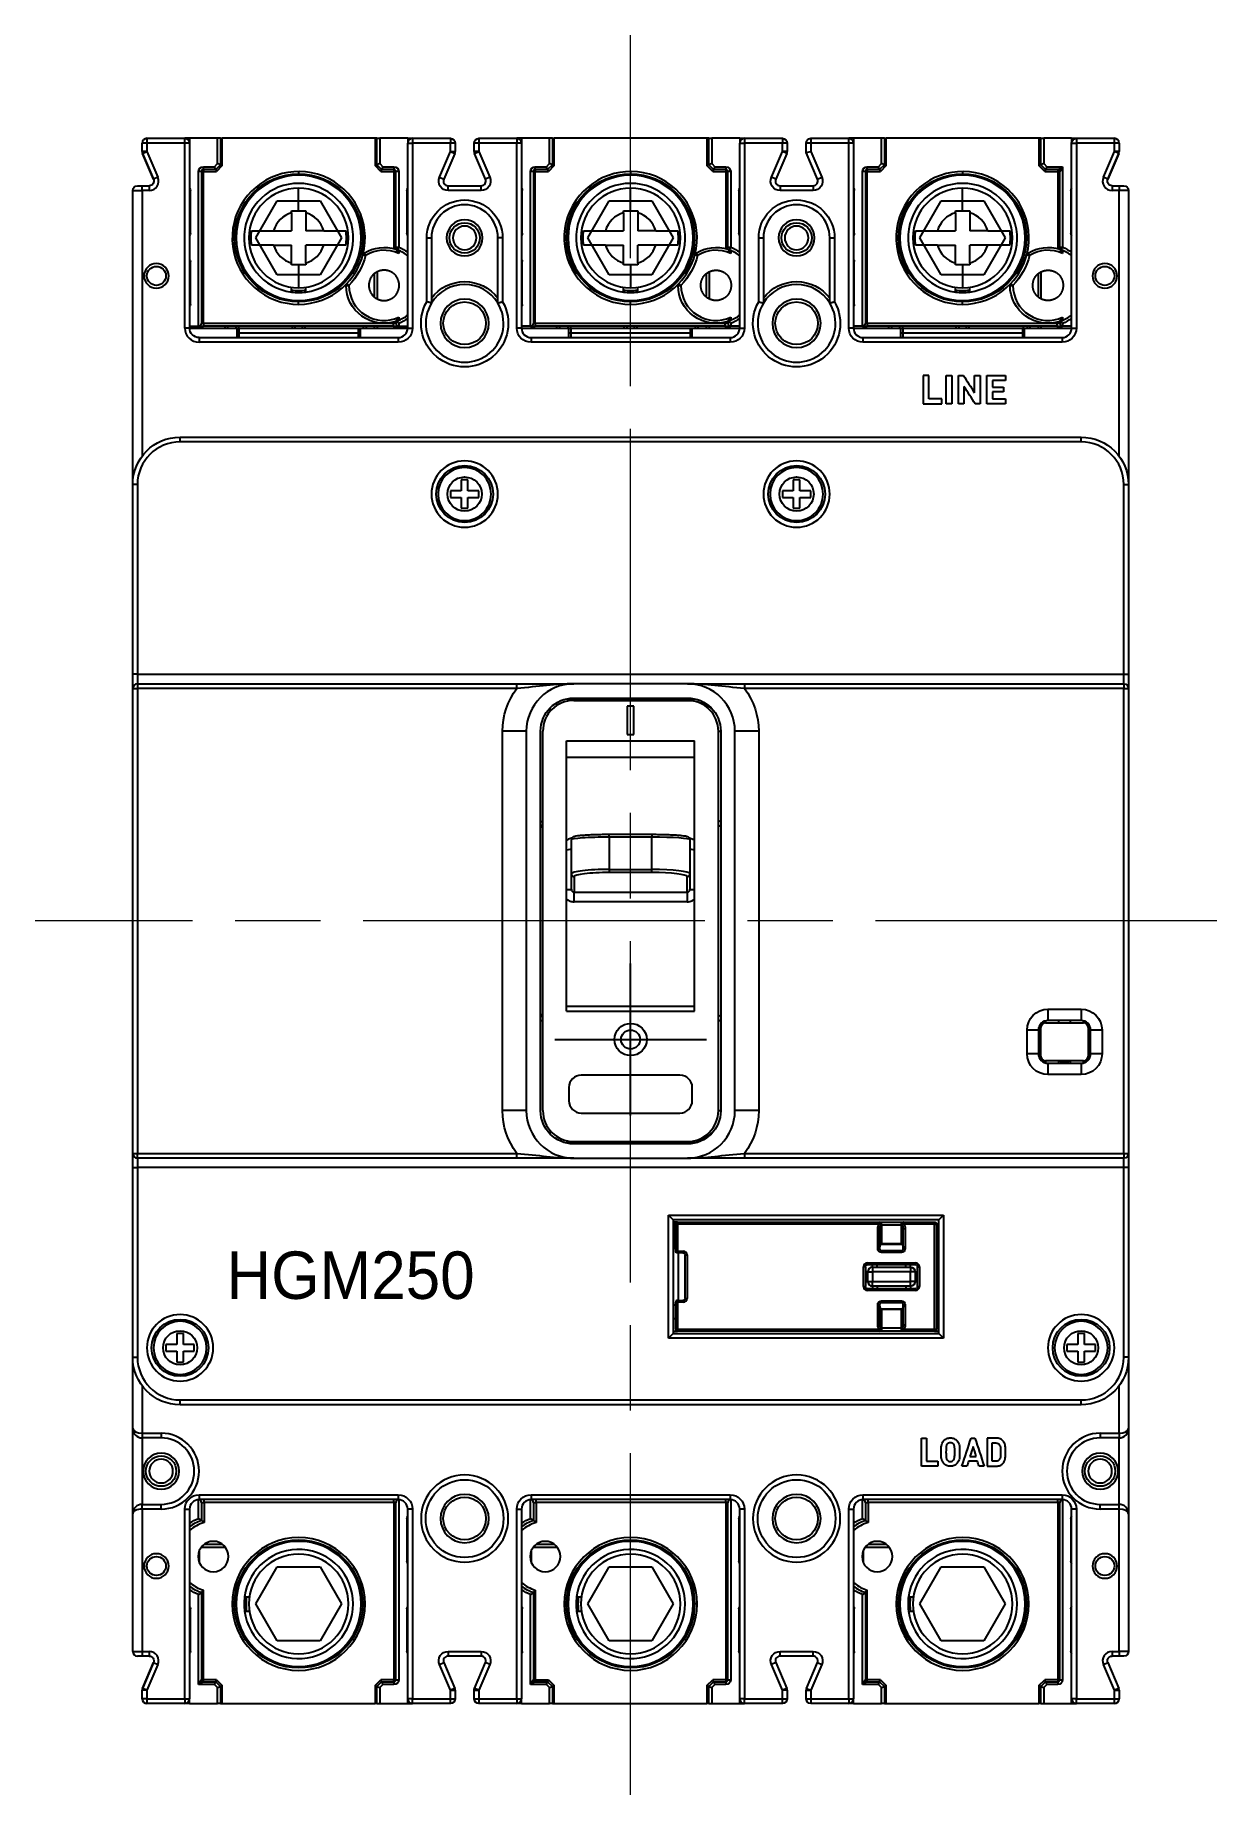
# Model space of a CAD drawing. Header units: millimetres. Extents: x 53 to 177, y 0 to 185.
import ezdxf

# ---------------------------------------------------------------- set-up
doc = ezdxf.new("R2010")
doc.units = ezdxf.units.MM
doc.linetypes.add('AM_ISO08W050', pattern=[18, 12, -1.5, 3, -1.5])
doc.linetypes.add('CENTER', pattern=[50.8, 31.75, -6.35, 6.35, -6.35])
doc.layers.add('1', color=2, linetype='Continuous')
doc.layers.add('AM_06_문자', color=3, linetype='Continuous', lineweight=25)
doc.layers.add('AM_07_중심선', color=1, linetype='AM_ISO08W050', lineweight=18)

# ---------------------------------------------------------------- blocks, each defined once
blk = doc.blocks.new('250')
for p, q in [((30207.85, 2722.5), (30210.1, 2726.4)), ((30210.1, 2726.4), (30214.6, 2726.4)), ((30214.6, 2726.4), (30216.85, 2722.5)), ((30242.85, 2722.5), (30245.1, 2726.4)), ((30245.1, 2726.4), (30249.6, 2726.4)), ((30249.6, 2726.4), (30251.85, 2722.5)), ((30277.85, 2722.5), (30280.1, 2726.4)), ((30280.1, 2726.4), (30284.6, 2726.4)), ((30284.6, 2726.4), (30286.85, 2722.5)), ((30210.1, 2718.61), (30207.85, 2722.5)), ((30216.85, 2722.5), (30214.6, 2718.61)), ((30245.1, 2718.61), (30242.85, 2722.5)), ((30251.85, 2722.5), (30249.6, 2718.61)), ((30280.1, 2718.61), (30277.85, 2722.5)), ((30286.85, 2722.5), (30284.6, 2718.61)), ((30214.6, 2718.61), (30210.1, 2718.61)), ((30249.6, 2718.61), (30245.1, 2718.61)), ((30284.6, 2718.61), (30280.1, 2718.61)), ((30207.85, 2578.5), (30210.1, 2582.4)), ((30210.1, 2582.4), (30214.6, 2582.4)), ((30214.6, 2582.4), (30216.85, 2578.5)), ((30242.85, 2578.5), (30245.1, 2582.4)), ((30245.1, 2582.4), (30249.6, 2582.4)), ((30249.6, 2582.4), (30251.85, 2578.5)), ((30277.85, 2578.5), (30280.1, 2582.4)), ((30280.1, 2582.4), (30284.6, 2582.4)), ((30284.6, 2582.4), (30286.85, 2578.5)), ((30210.1, 2574.61), (30207.85, 2578.5)), ((30216.85, 2578.5), (30214.6, 2574.61)), ((30245.1, 2574.61), (30242.85, 2578.5)), ((30251.85, 2578.5), (30249.6, 2574.61)), ((30280.1, 2574.61), (30277.85, 2578.5)), ((30286.85, 2578.5), (30284.6, 2574.61)), ((30214.6, 2574.61), (30210.1, 2574.61)), ((30249.6, 2574.61), (30245.1, 2574.61)), ((30284.6, 2574.61), (30280.1, 2574.61))]:
    blk.add_line(p, q)
at = {"layer": '1', "color": 7, "linetype": 'Continuous'}
for p, q in [((30195.85, 2731.61), (30195.85, 2732.5)), ((30196.35, 2732.5), (30195.85, 2732.5)), ((30196.35, 2733), (30196.35, 2732.5)), ((30196.35, 2733), (30200.35, 2733)), ((30200.35, 2732.5), (30196.35, 2732.5)), ((30196.35, 2732.5), (30196.35, 2731.61)), ((30200.35, 2732.5), (30200.35, 2733)), ((30200.85, 2733), (30200.35, 2733)), ((30200.35, 2713), (30200.35, 2732.5)), ((30200.85, 2732.5), (30200.35, 2732.5)), ((30203.8, 2733), (30200.85, 2733)), ((30200.85, 2733), (30200.85, 2732.5)), ((30200.85, 2732.5), (30200.85, 2713)), ((30203.8, 2730.33), (30203.8, 2733)), ((30204.1, 2733), (30203.8, 2733)), ((30204.1, 2733), (30204.1, 2730.2)), ((30204.1, 2733), (30204.3, 2733)), ((30204.3, 2730.12), (30204.3, 2733)), ((30220.4, 2733), (30204.3, 2733)), ((30220.6, 2733), (30220.4, 2733)), ((30220.4, 2733), (30220.4, 2730.12)), ((30220.6, 2730.2), (30220.6, 2733)), ((30220.6, 2733), (30220.9, 2733)), ((30223.85, 2733), (30220.9, 2733)), ((30220.9, 2733), (30220.9, 2730.33)), ((30223.85, 2733), (30223.85, 2732.5)), ((30223.85, 2733), (30224.35, 2733)), ((30223.85, 2732.5), (30224.35, 2732.5)), ((30223.85, 2713), (30223.85, 2732.5)), ((30224.35, 2733), (30228.35, 2733)), ((30224.35, 2733), (30224.35, 2732.5)), ((30224.35, 2732.5), (30224.35, 2713)), ((30228.35, 2732.5), (30224.35, 2732.5)), ((30228.35, 2733), (30228.35, 2732.5)), ((30228.35, 2731.61), (30228.35, 2732.5)), ((30228.85, 2732.5), (30228.35, 2732.5)), ((30228.85, 2732.5), (30228.85, 2731.61)), ((30231.35, 2732.5), (30230.85, 2732.5)), ((30230.85, 2731.61), (30230.85, 2732.5)), ((30231.35, 2733), (30231.35, 2732.5)), ((30231.35, 2733), (30235.35, 2733)), ((30235.35, 2732.5), (30231.35, 2732.5)), ((30231.35, 2732.5), (30231.35, 2731.61)), ((30235.35, 2733), (30235.35, 2732.5)), ((30235.85, 2733), (30235.35, 2733)), ((30235.35, 2713), (30235.35, 2732.5)), ((30235.85, 2732.5), (30235.35, 2732.5)), ((30235.85, 2733), (30235.85, 2732.5)), ((30238.8, 2733), (30235.85, 2733)), ((30235.85, 2732.5), (30235.85, 2713)), ((30238.8, 2730.33), (30238.8, 2733)), ((30239.1, 2733), (30238.8, 2733)), ((30239.1, 2733), (30239.1, 2730.2)), ((30239.1, 2733), (30239.3, 2733)), ((30239.3, 2730.12), (30239.3, 2733)), ((30255.4, 2733), (30239.3, 2733)), ((30255.4, 2733), (30255.4, 2730.12)), ((30255.6, 2733), (30255.4, 2733)), ((30255.6, 2733), (30255.9, 2733)), ((30255.6, 2730.2), (30255.6, 2733)), ((30255.9, 2733), (30255.9, 2730.33)), ((30258.85, 2733), (30255.9, 2733)), ((30258.85, 2733), (30258.85, 2732.5)), ((30258.85, 2733), (30259.35, 2733)), ((30258.85, 2713), (30258.85, 2732.5)), ((30258.85, 2732.5), (30259.35, 2732.5)), ((30259.35, 2733), (30259.35, 2732.5)), ((30259.35, 2733), (30263.35, 2733)), ((30259.35, 2732.5), (30259.35, 2713)), ((30263.35, 2732.5), (30259.35, 2732.5)), ((30263.35, 2733), (30263.35, 2732.5)), ((30263.85, 2732.5), (30263.35, 2732.5)), ((30263.35, 2731.61), (30263.35, 2732.5)), ((30263.85, 2732.5), (30263.85, 2731.61)), ((30265.85, 2731.5), (30265.85, 2732.5)), ((30266.35, 2732.5), (30265.85, 2732.5)), ((30266.35, 2733), (30266.35, 2732.5)), ((30266.35, 2733), (30270.35, 2733)), ((30266.35, 2732.5), (30266.35, 2731.61)), ((30270.35, 2732.5), (30266.35, 2732.5)), ((30270.35, 2732.5), (30270.35, 2733)), ((30270.85, 2733), (30270.35, 2733)), ((30270.35, 2713), (30270.35, 2732.5)), ((30270.85, 2732.5), (30270.35, 2732.5)), ((30273.8, 2733), (30270.85, 2733)), ((30270.85, 2733), (30270.85, 2732.5)), ((30270.85, 2732.5), (30270.85, 2713)), ((30273.8, 2730.33), (30273.8, 2733)), ((30274.1, 2733), (30273.8, 2733)), ((30274.1, 2733), (30274.1, 2730.2)), ((30274.1, 2733), (30274.3, 2733)), ((30274.3, 2730.12), (30274.3, 2733)), ((30290.4, 2733), (30274.3, 2733)), ((30290.4, 2733), (30290.4, 2730.12)), ((30290.6, 2733), (30290.4, 2733)), ((30290.6, 2733), (30290.9, 2733)), ((30290.6, 2730.2), (30290.6, 2733)), ((30290.9, 2733), (30290.9, 2730.33)), ((30293.85, 2733), (30290.9, 2733)), ((30293.85, 2733), (30293.85, 2732.5)), ((30293.85, 2733), (30294.35, 2733)), ((30293.85, 2713), (30293.85, 2732.5)), ((30293.85, 2732.5), (30294.35, 2732.5)), ((30294.35, 2733), (30294.35, 2732.5)), ((30294.35, 2733), (30298.35, 2733)), ((30298.35, 2732.5), (30294.35, 2732.5)), ((30294.35, 2732.5), (30294.35, 2713)), ((30298.35, 2732.5), (30298.35, 2733)), ((30298.35, 2731.61), (30298.35, 2732.5)), ((30298.85, 2732.5), (30298.35, 2732.5)), ((30298.85, 2732.5), (30298.85, 2731.61)), ((30196.35, 2731.61), (30195.85, 2731.61)), ((30195.85, 2731.61), (30195.85, 2731.61)), ((30195.89, 2731.41), (30196.35, 2731.61)), ((30197.05, 2728.7), (30195.89, 2731.41)), ((30195.89, 2731.41), (30197.05, 2728.7)), ((30196.35, 2731.61), (30197.51, 2728.9)), ((30227.19, 2728.9), (30228.35, 2731.61)), ((30228.81, 2731.41), (30227.65, 2728.7)), ((30228.35, 2731.61), (30228.81, 2731.41)), ((30228.35, 2731.61), (30228.85, 2731.61)), ((30231.35, 2731.61), (30230.85, 2731.61)), ((30230.89, 2731.41), (30231.35, 2731.61)), ((30232.05, 2728.7), (30230.89, 2731.41)), ((30231.35, 2731.61), (30232.51, 2728.9)), ((30262.19, 2728.9), (30263.35, 2731.61)), ((30263.81, 2731.41), (30262.65, 2728.7)), ((30263.81, 2731.41), (30263.35, 2731.61)), ((30263.85, 2731.61), (30263.35, 2731.61)), ((30265.85, 2731.5), (30266.35, 2731.61)), ((30267.05, 2728.7), (30265.85, 2731.5)), ((30266.35, 2731.61), (30267.51, 2728.9)), ((30297.19, 2728.9), (30298.35, 2731.61)), ((30298.81, 2731.41), (30297.65, 2728.7)), ((30297.65, 2728.7), (30298.81, 2731.41)), ((30298.85, 2731.61), (30298.35, 2731.61)), ((30298.81, 2731.41), (30298.35, 2731.61)), ((30298.85, 2731.61), (30298.85, 2731.61)), ((30197.51, 2728.9), (30197.05, 2728.7)), ((30201.8, 2713.2), (30201.8, 2729.5)), ((30202.1, 2729.5), (30201.8, 2729.5)), ((30202.1, 2729.5), (30202.1, 2713.5)), ((30202.1, 2729.5), (30202.3, 2729.5)), ((30202.3, 2730), (30203.48, 2730)), ((30202.3, 2729.7), (30202.3, 2730)), ((30203.6, 2729.7), (30202.3, 2729.7)), ((30202.3, 2729.7), (30202.3, 2729.5)), ((30202.3, 2713.5), (30202.3, 2729.5)), ((30202.3, 2729.5), (30203.68, 2729.5)), ((30203.48, 2730), (30203.8, 2730.33)), ((30203.6, 2729.7), (30203.48, 2730)), ((30204.1, 2730.2), (30203.6, 2729.7)), ((30203.6, 2729.7), (30203.68, 2729.5)), ((30204.3, 2730.12), (30203.68, 2729.5)), ((30204.1, 2730.2), (30203.8, 2730.33)), ((30204.1, 2730.2), (30204.3, 2730.12)), ((30212.35, 2729.5), (30212.35, 2729.25)), ((30220.6, 2730.2), (30220.4, 2730.12)), ((30221.02, 2729.5), (30220.4, 2730.12)), ((30220.9, 2730.33), (30220.6, 2730.2)), ((30221.1, 2729.7), (30220.6, 2730.2)), ((30220.9, 2730.33), (30221.23, 2730)), ((30221.1, 2729.7), (30221.02, 2729.5)), ((30221.02, 2729.5), (30222.4, 2729.5)), ((30221.23, 2730), (30221.1, 2729.7)), ((30222.4, 2729.7), (30221.1, 2729.7)), ((30221.23, 2730), (30222.4, 2730)), ((30222.4, 2730), (30222.4, 2729.7)), ((30222.4, 2729.7), (30222.4, 2729.5)), ((30222.4, 2729.5), (30222.4, 2721.36)), ((30222.6, 2729.5), (30222.4, 2729.5)), ((30222.9, 2729.5), (30222.6, 2729.5)), ((30222.6, 2721.51), (30222.6, 2729.5)), ((30222.9, 2729.5), (30222.9, 2721.51)), ((30227.19, 2728.9), (30227.65, 2728.7)), ((30232.51, 2728.9), (30232.05, 2728.7)), ((30237.1, 2729.5), (30236.8, 2729.5)), ((30236.8, 2713.2), (30236.8, 2729.5)), ((30237.1, 2729.5), (30237.1, 2713.5)), ((30237.1, 2729.5), (30237.3, 2729.5)), ((30237.3, 2729.7), (30237.3, 2730)), ((30237.3, 2730), (30238.48, 2730)), ((30238.6, 2729.7), (30237.3, 2729.7)), ((30237.3, 2729.7), (30237.3, 2729.5)), ((30237.3, 2713.5), (30237.3, 2729.5)), ((30237.3, 2729.5), (30238.68, 2729.5)), ((30238.48, 2730), (30238.8, 2730.33)), ((30238.6, 2729.7), (30238.48, 2730)), ((30239.1, 2730.2), (30238.6, 2729.7)), ((30238.6, 2729.7), (30238.68, 2729.5)), ((30239.3, 2730.12), (30238.68, 2729.5)), ((30239.1, 2730.2), (30238.8, 2730.33)), ((30239.1, 2730.2), (30239.3, 2730.12)), ((30247.35, 2729.5), (30247.35, 2729.25)), ((30255.6, 2730.2), (30255.4, 2730.12)), ((30256.02, 2729.5), (30255.4, 2730.12)), ((30255.9, 2730.33), (30255.6, 2730.2)), ((30256.1, 2729.7), (30255.6, 2730.2)), ((30255.9, 2730.33), (30256.23, 2730)), ((30256.1, 2729.7), (30256.02, 2729.5)), ((30256.02, 2729.5), (30257.4, 2729.5)), ((30256.23, 2730), (30256.1, 2729.7)), ((30257.4, 2729.7), (30256.1, 2729.7)), ((30256.23, 2730), (30257.4, 2730)), ((30257.4, 2730), (30257.4, 2729.7)), ((30257.4, 2729.7), (30257.4, 2729.5)), ((30257.4, 2729.5), (30257.4, 2721.36)), ((30257.6, 2729.5), (30257.4, 2729.5)), ((30257.6, 2721.51), (30257.6, 2729.5)), ((30257.9, 2729.5), (30257.6, 2729.5)), ((30257.9, 2729.5), (30257.9, 2721.51)), ((30262.65, 2728.7), (30262.19, 2728.9)), ((30267.05, 2728.7), (30267.51, 2728.9)), ((30272.1, 2729.5), (30271.8, 2729.5)), ((30271.8, 2713.2), (30271.8, 2729.5)), ((30272.1, 2729.5), (30272.1, 2713.5)), ((30272.1, 2729.5), (30272.3, 2729.5)), ((30272.3, 2729.7), (30272.3, 2730)), ((30272.3, 2730), (30273.48, 2730)), ((30273.6, 2729.7), (30272.3, 2729.7)), ((30272.3, 2729.7), (30272.3, 2729.5)), ((30272.3, 2729.5), (30273.68, 2729.5)), ((30272.3, 2713.5), (30272.3, 2729.5)), ((30273.48, 2730), (30273.8, 2730.33)), ((30273.6, 2729.7), (30273.48, 2730)), ((30274.1, 2730.2), (30273.6, 2729.7)), ((30273.6, 2729.7), (30273.68, 2729.5)), ((30274.3, 2730.12), (30273.68, 2729.5)), ((30274.1, 2730.2), (30273.8, 2730.33)), ((30274.1, 2730.2), (30274.3, 2730.12)), ((30282.35, 2729.5), (30282.35, 2729.25)), ((30290.6, 2730.2), (30290.4, 2730.12)), ((30291.02, 2729.5), (30290.4, 2730.12)), ((30290.9, 2730.33), (30290.6, 2730.2)), ((30291.1, 2729.7), (30290.6, 2730.2)), ((30290.9, 2730.33), (30291.23, 2730)), ((30291.1, 2729.7), (30291.02, 2729.5)), ((30291.02, 2729.5), (30292.4, 2729.5)), ((30291.23, 2730), (30291.1, 2729.7)), ((30292.4, 2729.7), (30291.1, 2729.7)), ((30291.23, 2730), (30292.9, 2730)), ((30292.4, 2729.7), (30292.9, 2730)), ((30292.4, 2729.7), (30292.4, 2729.5)), ((30292.4, 2729.5), (30292.4, 2721.36)), ((30292.6, 2729.5), (30292.4, 2729.5)), ((30292.9, 2730), (30292.6, 2729.5)), ((30292.6, 2721.51), (30292.6, 2729.5)), ((30292.9, 2730), (30292.9, 2721.51)), ((30297.65, 2728.7), (30297.19, 2728.9)), ((30194.85, 2696.5), (30194.85, 2727.5)), ((30194.85, 2727.5), (30195.85, 2727.5)), ((30195.35, 2728), (30195.85, 2728)), ((30195.85, 2727.5), (30195.85, 2728)), ((30195.85, 2728), (30196.59, 2728)), ((30195.85, 2727.5), (30195.85, 2699.5)), ((30196.59, 2727.5), (30195.85, 2727.5)), ((30196.59, 2728), (30196.59, 2727.5)), ((30200.85, 2727.5), (30200.93, 2727.5)), ((30200.93, 2723), (30200.93, 2727.5)), ((30212.35, 2725.35), (30212.35, 2727.75)), ((30223.77, 2727.5), (30223.77, 2723)), ((30223.77, 2727.5), (30223.85, 2727.5)), ((30228.11, 2727.5), (30228.11, 2728)), ((30228.11, 2728), (30231.59, 2728)), ((30231.59, 2727.5), (30228.11, 2727.5)), ((30231.59, 2727.5), (30231.59, 2728)), ((30235.85, 2727.5), (30235.93, 2727.5)), ((30235.93, 2723), (30235.93, 2727.5)), ((30247.35, 2725.35), (30247.35, 2727.75)), ((30258.77, 2727.5), (30258.77, 2723)), ((30258.77, 2727.5), (30258.85, 2727.5)), ((30263.11, 2728), (30266.59, 2728)), ((30263.11, 2728), (30263.11, 2727.5)), ((30266.59, 2727.5), (30263.11, 2727.5)), ((30266.59, 2728), (30266.59, 2727.5)), ((30270.85, 2727.5), (30270.93, 2727.5)), ((30270.93, 2723), (30270.93, 2727.5)), ((30282.35, 2725.35), (30282.35, 2727.75)), ((30293.77, 2727.5), (30293.77, 2723)), ((30293.77, 2727.5), (30293.85, 2727.5)), ((30298.11, 2728), (30298.85, 2728)), ((30298.11, 2728), (30298.11, 2727.5)), ((30298.85, 2727.5), (30298.11, 2727.5)), ((30298.85, 2728), (30299.35, 2728)), ((30298.85, 2728), (30298.85, 2727.5)), ((30298.85, 2699.5), (30298.85, 2727.5)), ((30299.85, 2727.5), (30298.85, 2727.5)), ((30299.85, 2727.5), (30299.85, 2696.5)), ((30211.6, 2725.15), (30211.6, 2723.25)), ((30213.1, 2725.15), (30213.1, 2723.25)), ((30246.6, 2725.15), (30246.6, 2723.25)), ((30248.1, 2725.15), (30248.1, 2723.25)), ((30281.6, 2725.15), (30281.6, 2723.25)), ((30283.1, 2725.15), (30283.1, 2723.25)), ((30209.71, 2723.25), (30211.6, 2723.25)), ((30215, 2723.25), (30213.1, 2723.25)), ((30244.71, 2723.25), (30246.6, 2723.25)), ((30250, 2723.25), (30248.1, 2723.25)), ((30279.71, 2723.25), (30281.6, 2723.25)), ((30285, 2723.25), (30283.1, 2723.25)), ((30200.93, 2723), (30200.85, 2723)), ((30209.71, 2721.75), (30211.6, 2721.75)), ((30211.6, 2719.86), (30211.6, 2721.75)), ((30213.1, 2719.86), (30213.1, 2721.75)), ((30215, 2721.75), (30213.1, 2721.75)), ((30222.6, 2721.51), (30222.9, 2721.51)), ((30222.6, 2721.3), (30222.6, 2721.51)), ((30222.79, 2721.23), (30222.9, 2721.51)), ((30222.9, 2721.19), (30222.9, 2720.86)), ((30223.85, 2723), (30223.77, 2723)), ((30225.85, 2722.5), (30226.35, 2722.5)), ((30225.85, 2715.77), (30225.85, 2722.5)), ((30226.35, 2722.5), (30226.35, 2715.64)), ((30233.85, 2722.5), (30233.35, 2722.5)), ((30233.35, 2715.64), (30233.35, 2722.5)), ((30233.85, 2722.5), (30233.85, 2715.77)), ((30235.93, 2723), (30235.85, 2723)), ((30244.71, 2721.75), (30246.6, 2721.75)), ((30246.6, 2719.86), (30246.6, 2721.75)), ((30248.1, 2719.86), (30248.1, 2721.75)), ((30250, 2721.75), (30248.1, 2721.75)), ((30257.6, 2721.51), (30257.9, 2721.51)), ((30257.6, 2721.3), (30257.6, 2721.51)), ((30257.79, 2721.23), (30257.9, 2721.51)), ((30257.9, 2721.19), (30257.9, 2720.86)), ((30258.85, 2723), (30258.77, 2723)), ((30260.85, 2722.5), (30261.35, 2722.5)), ((30260.85, 2715.77), (30260.85, 2722.5)), ((30261.35, 2722.5), (30261.35, 2715.64)), ((30268.35, 2722.5), (30268.85, 2722.5)), ((30268.35, 2715.64), (30268.35, 2722.5)), ((30268.85, 2722.5), (30268.85, 2715.77)), ((30270.93, 2723), (30270.85, 2723)), ((30279.71, 2721.75), (30281.6, 2721.75)), ((30281.6, 2719.86), (30281.6, 2721.75)), ((30285, 2721.75), (30283.1, 2721.75)), ((30283.1, 2719.86), (30283.1, 2721.75)), ((30292.6, 2721.51), (30292.9, 2721.51)), ((30292.6, 2721.3), (30292.6, 2721.51)), ((30292.79, 2721.23), (30292.9, 2721.51)), ((30292.9, 2721.19), (30292.9, 2720.86)), ((30293.85, 2723), (30293.77, 2723)), ((30200.85, 2720), (30200.93, 2720)), ((30200.93, 2715.5), (30200.93, 2720)), ((30212.35, 2719.65), (30212.35, 2717.25)), ((30219.12, 2720.73), (30219.41, 2720.66)), ((30219.41, 2720.66), (30219.26, 2720.91)), ((30235.85, 2720), (30235.93, 2720)), ((30235.93, 2715.5), (30235.93, 2720)), ((30247.35, 2719.65), (30247.35, 2717.25)), ((30254.12, 2720.73), (30254.41, 2720.66)), ((30254.41, 2720.66), (30254.26, 2720.91)), ((30270.85, 2720), (30270.93, 2720)), ((30270.93, 2715.5), (30270.93, 2720)), ((30282.35, 2719.65), (30282.35, 2717.25)), ((30289.12, 2720.73), (30289.41, 2720.66)), ((30289.41, 2720.66), (30289.26, 2720.91)), ((30217.35, 2717.48), (30217.65, 2717.48)), ((30217.65, 2717.48), (30217.43, 2717.69)), ((30220.35, 2716.29), (30220.35, 2718.72)), ((30220.65, 2716.09), (30220.65, 2718.92)), ((30252.35, 2717.48), (30252.65, 2717.48)), ((30252.65, 2717.48), (30252.43, 2717.69)), ((30255.35, 2716.29), (30255.35, 2718.72)), ((30255.65, 2716.09), (30255.65, 2718.92)), ((30287.35, 2717.48), (30287.65, 2717.48)), ((30287.65, 2717.48), (30287.43, 2717.69)), ((30290.35, 2716.29), (30290.35, 2718.72)), ((30290.65, 2716.09), (30290.65, 2718.92)), ((30211.6, 2716.8), (30211.6, 2717.31)), ((30212.35, 2716.95), (30212.35, 2716.75)), ((30212.35, 2715.5), (30212.35, 2715.75)), ((30213.1, 2716.8), (30213.1, 2717.31)), ((30246.6, 2716.8), (30246.6, 2717.31)), ((30247.35, 2716.95), (30247.35, 2716.75)), ((30247.35, 2715.5), (30247.35, 2715.75)), ((30248.1, 2716.8), (30248.1, 2717.31)), ((30281.6, 2716.8), (30281.6, 2717.31)), ((30282.35, 2716.95), (30282.35, 2716.75)), ((30282.35, 2715.5), (30282.35, 2715.75)), ((30283.1, 2716.8), (30283.1, 2717.31)), ((30200.93, 2715.5), (30200.85, 2715.5)), ((30222.9, 2714.14), (30222.9, 2713.82)), ((30235.93, 2715.5), (30235.85, 2715.5)), ((30257.9, 2714.14), (30257.9, 2713.82)), ((30270.93, 2715.5), (30270.85, 2715.5)), ((30292.9, 2714.14), (30292.9, 2713.82)), ((30200.85, 2713), (30200.35, 2713)), ((30200.85, 2713.2), (30201.8, 2713.2)), ((30200.85, 2713), (30205.85, 2713)), ((30201.8, 2713.2), (30202.3, 2713.2)), ((30201.85, 2712), (30201.85, 2711.5)), ((30201.85, 2712), (30222.85, 2712)), ((30202.1, 2713.5), (30202.3, 2713.5)), ((30202.3, 2713.5), (30202.3, 2713.2)), ((30202.3, 2713.5), (30221.35, 2713.5)), ((30222.3, 2713.2), (30202.3, 2713.2)), ((30204.55, 2713.2), (30204.55, 2713)), ((30204.85, 2713.2), (30204.85, 2713)), ((30205.75, 2713), (30205.75, 2713.2)), ((30205.85, 2712), (30205.85, 2713)), ((30205.85, 2713), (30206.05, 2713)), ((30205.85, 2712.49), (30206.05, 2712.49)), ((30206.05, 2713), (30206.05, 2713.2)), ((30206.05, 2713), (30206.05, 2712.49)), ((30206.05, 2713), (30218.65, 2713)), ((30206.05, 2712.49), (30206.05, 2712)), ((30206.05, 2712.49), (30218.65, 2712.49)), ((30211.65, 2713.2), (30211.65, 2713)), ((30211.95, 2713.2), (30211.95, 2713)), ((30212.75, 2713), (30212.75, 2713.2)), ((30213.05, 2713), (30213.05, 2713.2)), ((30218.65, 2712.49), (30218.65, 2713)), ((30218.65, 2713), (30218.85, 2713)), ((30218.65, 2712), (30218.65, 2712.49)), ((30218.85, 2712.49), (30218.65, 2712.49)), ((30218.85, 2713), (30218.85, 2712)), ((30218.85, 2713), (30223.85, 2713)), ((30219.15, 2713.2), (30219.15, 2713)), ((30219.45, 2713.2), (30219.45, 2713)), ((30220.35, 2713), (30220.35, 2713.2)), ((30220.65, 2713), (30220.65, 2713.2)), ((30221.35, 2713.5), (30222.3, 2713.5)), ((30222.3, 2713.5), (30222.3, 2713.62)), ((30222.3, 2713.5), (30222.6, 2713.5)), ((30222.3, 2713.5), (30222.3, 2713.2)), ((30222.3, 2713.2), (30222.9, 2713.2)), ((30222.6, 2713.5), (30222.6, 2713.7)), ((30222.85, 2712), (30222.85, 2711.5)), ((30222.9, 2713.49), (30222.9, 2713.2)), ((30222.9, 2713.2), (30223.85, 2713.2)), ((30223.85, 2713), (30224.35, 2713)), ((30235.85, 2713), (30235.35, 2713)), ((30236.8, 2713.2), (30235.85, 2713.2)), ((30235.85, 2713), (30240.85, 2713)), ((30236.8, 2713.2), (30237.3, 2713.2)), ((30236.85, 2712), (30236.85, 2711.5)), ((30236.85, 2712), (30257.85, 2712)), ((30237.1, 2713.5), (30237.3, 2713.5)), ((30237.3, 2713.5), (30237.3, 2713.2)), ((30237.3, 2713.5), (30256.35, 2713.5)), ((30257.3, 2713.2), (30237.3, 2713.2)), ((30239.55, 2713.2), (30239.55, 2713)), ((30239.85, 2713.2), (30239.85, 2713)), ((30240.75, 2713), (30240.75, 2713.2)), ((30240.85, 2712), (30240.85, 2713)), ((30240.85, 2713), (30241.05, 2713)), ((30240.85, 2712.49), (30241.05, 2712.49)), ((30241.05, 2713), (30241.05, 2713.2)), ((30241.05, 2713), (30241.05, 2712.49)), ((30241.05, 2713), (30253.65, 2713)), ((30241.05, 2712.49), (30241.05, 2712)), ((30241.05, 2712.49), (30253.65, 2712.49)), ((30246.65, 2713.2), (30246.65, 2713)), ((30246.95, 2713.2), (30246.95, 2713)), ((30247.75, 2713), (30247.75, 2713.2)), ((30248.05, 2713), (30248.05, 2713.2)), ((30253.65, 2713), (30253.85, 2713)), ((30253.65, 2712.49), (30253.65, 2713)), ((30253.65, 2712), (30253.65, 2712.49)), ((30253.85, 2712.49), (30253.65, 2712.49)), ((30253.85, 2713), (30258.85, 2713)), ((30253.85, 2712), (30253.85, 2713)), ((30254.15, 2713.2), (30254.15, 2713)), ((30254.45, 2713.2), (30254.45, 2713)), ((30255.35, 2713), (30255.35, 2713.2)), ((30255.65, 2713), (30255.65, 2713.2)), ((30256.35, 2713.5), (30257.3, 2713.5)), ((30257.3, 2713.5), (30257.3, 2713.62)), ((30257.3, 2713.5), (30257.6, 2713.5)), ((30257.3, 2713.5), (30257.3, 2713.2)), ((30257.3, 2713.2), (30257.9, 2713.2)), ((30257.6, 2713.5), (30257.6, 2713.7)), ((30257.85, 2712), (30257.85, 2711.5)), ((30257.9, 2713.49), (30257.9, 2713.2)), ((30258.85, 2713.2), (30257.9, 2713.2)), ((30258.85, 2713), (30259.35, 2713)), ((30270.85, 2713), (30270.35, 2713)), ((30271.8, 2713.2), (30270.85, 2713.2)), ((30270.85, 2713), (30275.85, 2713)), ((30271.8, 2713.2), (30272.3, 2713.2)), ((30271.85, 2712), (30271.85, 2711.5)), ((30271.85, 2712), (30292.85, 2712)), ((30272.1, 2713.5), (30272.3, 2713.5)), ((30272.3, 2713.5), (30272.3, 2713.2)), ((30272.3, 2713.5), (30291.35, 2713.5)), ((30292.3, 2713.2), (30272.3, 2713.2)), ((30274.55, 2713.2), (30274.55, 2713)), ((30274.85, 2713.2), (30274.85, 2713)), ((30275.75, 2713), (30275.75, 2713.2)), ((30275.85, 2712), (30275.85, 2713)), ((30275.85, 2713), (30276.05, 2713)), ((30275.85, 2712.49), (30276.05, 2712.49)), ((30276.05, 2713), (30276.05, 2713.2)), ((30276.05, 2713), (30276.05, 2712.49)), ((30276.05, 2713), (30288.65, 2713)), ((30276.05, 2712.49), (30276.05, 2712)), ((30276.05, 2712.49), (30288.65, 2712.49)), ((30281.65, 2713.2), (30281.65, 2713)), ((30281.95, 2713.2), (30281.95, 2713)), ((30282.75, 2713), (30282.75, 2713.2)), ((30283.05, 2713), (30283.05, 2713.2)), ((30288.65, 2713), (30288.65, 2712.49)), ((30288.85, 2713), (30288.65, 2713)), ((30288.85, 2712.49), (30288.65, 2712.49)), ((30288.65, 2712.49), (30288.65, 2712)), ((30288.85, 2713), (30293.85, 2713)), ((30288.85, 2713), (30288.85, 2712)), ((30289.15, 2713.2), (30289.15, 2713)), ((30289.45, 2713.2), (30289.45, 2713)), ((30290.35, 2713), (30290.35, 2713.2)), ((30290.65, 2713), (30290.65, 2713.2)), ((30291.35, 2713.5), (30292.3, 2713.5)), ((30292.3, 2713.5), (30292.3, 2713.62)), ((30292.3, 2713.5), (30292.6, 2713.5)), ((30292.3, 2713.5), (30292.3, 2713.2)), ((30292.3, 2713.2), (30292.9, 2713.2)), ((30292.6, 2713.5), (30292.6, 2713.7)), ((30292.85, 2712), (30292.85, 2711.5)), ((30292.9, 2713.49), (30292.9, 2713.2)), ((30293.85, 2713.2), (30292.9, 2713.2)), ((30293.85, 2713), (30294.35, 2713)), ((30222.85, 2711.5), (30201.85, 2711.5)), ((30257.85, 2711.5), (30236.85, 2711.5)), ((30292.85, 2711.5), (30271.85, 2711.5)), ((30199.85, 2701), (30199.85, 2701.5)), ((30199.85, 2701.5), (30294.85, 2701.5)), ((30294.85, 2701), (30199.85, 2701)), ((30294.85, 2701), (30294.85, 2701.5)), ((30194.85, 2676.5), (30194.85, 2696.5)), ((30195.35, 2696.5), (30194.85, 2696.5)), ((30195.35, 2696.5), (30195.35, 2676.5)), ((30228.35, 2695.85), (30228.35, 2695.15)), ((30229.5, 2695.85), (30228.35, 2695.85)), ((30229.5, 2697), (30229.5, 2695.85)), ((30230.2, 2697), (30229.5, 2697)), ((30230.2, 2695.85), (30230.2, 2697)), ((30231.35, 2695.85), (30230.2, 2695.85)), ((30231.35, 2695.15), (30231.35, 2695.85)), ((30263.35, 2695.85), (30263.35, 2695.15)), ((30264.5, 2695.85), (30263.35, 2695.85)), ((30264.5, 2697), (30264.5, 2695.85)), ((30265.2, 2697), (30264.5, 2697)), ((30265.2, 2695.85), (30265.2, 2697)), ((30266.35, 2695.85), (30265.2, 2695.85)), ((30266.35, 2695.15), (30266.35, 2695.85)), ((30299.35, 2676.5), (30299.35, 2696.5)), ((30299.35, 2696.5), (30299.85, 2696.5)), ((30299.85, 2696.5), (30299.85, 2676.5)), ((30228.35, 2695.15), (30229.5, 2695.15)), ((30229.5, 2695.15), (30229.5, 2694)), ((30229.5, 2694), (30230.2, 2694)), ((30230.2, 2694), (30230.2, 2695.15)), ((30230.2, 2695.15), (30231.35, 2695.15)), ((30263.35, 2695.15), (30264.5, 2695.15)), ((30264.5, 2695.15), (30264.5, 2694)), ((30264.5, 2694), (30265.2, 2694)), ((30265.2, 2694), (30265.2, 2695.15)), ((30265.2, 2695.15), (30266.35, 2695.15)), ((30195.35, 2676.5), (30194.85, 2676.5)), ((30194.85, 2675), (30194.85, 2676.5)), ((30194.85, 2675), (30195.35, 2675)), ((30194.85, 2626), (30194.85, 2675)), ((30195.35, 2676.5), (30195.35, 2675.5)), ((30195.35, 2676.5), (30299.35, 2676.5)), ((30195.35, 2675.5), (30195.35, 2675)), ((30195.35, 2675.5), (30235.35, 2675.5)), ((30195.35, 2675), (30195.35, 2626)), ((30235.35, 2675), (30195.35, 2675)), ((30235.35, 2675), (30235.35, 2675.5)), ((30253.35, 2675.5), (30241.35, 2675.5)), ((30259.35, 2675.5), (30259.35, 2675)), ((30259.35, 2675.5), (30299.35, 2675.5)), ((30299.35, 2675), (30259.35, 2675)), ((30299.35, 2675.5), (30299.35, 2676.5)), ((30299.35, 2676.5), (30299.85, 2676.5)), ((30299.35, 2675.5), (30299.35, 2675)), ((30299.35, 2675), (30299.85, 2675)), ((30299.35, 2626), (30299.35, 2675)), ((30299.85, 2676.5), (30299.85, 2675)), ((30299.85, 2675), (30299.85, 2626)), ((30240.65, 2673.88), (30254.05, 2673.88)), ((30241.35, 2674), (30253.35, 2674)), ((30241.35, 2673.75), (30253.35, 2673.75)), ((30247, 2673.15), (30247, 2670.15)), ((30247.7, 2673.15), (30247, 2673.15)), ((30247.7, 2670.15), (30247.7, 2673.15)), ((30239.01, 2672.75), (30238.68, 2672.75)), ((30236.35, 2670.5), (30233.85, 2670.5)), ((30233.85, 2630.5), (30233.85, 2670.5)), ((30236.35, 2670.5), (30236.35, 2630.5)), ((30237.85, 2630.5), (30237.85, 2670.5)), ((30238.1, 2630.5), (30238.1, 2670.5)), ((30240.6, 2641), (30240.6, 2669.5)), ((30240.6, 2669.5), (30254.1, 2669.5)), ((30247, 2670.15), (30247.7, 2670.15)), ((30254.1, 2641), (30254.1, 2669.5)), ((30256.6, 2630.5), (30256.6, 2670.5)), ((30256.6, 2670.5), (30256.85, 2670.5)), ((30256.85, 2670.5), (30256.85, 2630.5)), ((30258.35, 2630.5), (30258.35, 2670.5)), ((30260.85, 2670.5), (30258.35, 2670.5)), ((30260.85, 2670.5), (30260.85, 2630.5)), ((30240.6, 2667.75), (30254.1, 2667.75)), ((30237.85, 2661), (30238.1, 2661)), ((30237.85, 2660.59), (30238.1, 2660.59)), ((30238.1, 2660.38), (30237.85, 2660.38)), ((30241.1, 2655.46), (30241.1, 2659.05)), ((30249.6, 2659.6), (30245.1, 2659.6)), ((30245.1, 2659.33), (30245.1, 2659.6)), ((30249.6, 2659.33), (30245.1, 2659.33)), ((30245.1, 2659.33), (30245.1, 2655.93)), ((30249.6, 2659.6), (30249.6, 2659.33)), ((30249.6, 2655.93), (30249.6, 2659.33)), ((30253.6, 2659.05), (30253.6, 2655.46)), ((30241.1, 2653.84), (30241.1, 2655.46)), ((30241.4, 2655.16), (30241.4, 2653.52)), ((30245.1, 2655.93), (30249.6, 2655.93)), ((30245.1, 2655.93), (30245.1, 2655.6)), ((30249.6, 2655.6), (30245.1, 2655.6)), ((30249.6, 2655.6), (30249.6, 2655.93)), ((30253.3, 2653.52), (30253.3, 2655.16)), ((30253.6, 2655.46), (30253.6, 2653.84)), ((30241.4, 2653.52), (30253.3, 2653.52)), ((30241.4, 2652.52), (30241.4, 2653.52)), ((30253.3, 2653.52), (30253.3, 2652.52)), ((30253.3, 2652.52), (30241.4, 2652.52)), ((30240.6, 2641.5), (30254.1, 2641.5)), ((30237.85, 2640.63), (30238.1, 2640.63)), ((30238.1, 2640.42), (30237.85, 2640.42)), ((30237.85, 2640), (30238.1, 2640)), ((30240.6, 2641), (30254.1, 2641)), ((30291.1, 2639.97), (30291.1, 2639.75)), ((30291.1, 2639.75), (30295.1, 2639.75)), ((30291.35, 2641.2), (30294.85, 2641.2)), ((30291.35, 2641.2), (30291.35, 2640)), ((30294.85, 2640), (30291.35, 2640)), ((30292.47, 2640), (30292.47, 2639.75)), ((30293.73, 2639.75), (30293.73, 2640)), ((30294.85, 2641.2), (30294.85, 2640)), ((30295.1, 2639.75), (30295.1, 2639.97)), ((30290.35, 2639), (30289.15, 2639)), ((30289.15, 2636.5), (30289.15, 2639)), ((30290.35, 2639), (30290.35, 2636.5)), ((30290.38, 2639.25), (30290.6, 2639.25)), ((30290.6, 2636.25), (30290.6, 2639.25)), ((30295.6, 2639.25), (30295.6, 2636.25)), ((30295.6, 2639.25), (30295.82, 2639.25)), ((30295.85, 2636.5), (30295.85, 2639)), ((30297.05, 2639), (30295.85, 2639)), ((30297.05, 2639), (30297.05, 2636.5)), ((30290.35, 2636.5), (30289.15, 2636.5)), ((30290.6, 2636.25), (30290.38, 2636.25)), ((30295.82, 2636.25), (30295.6, 2636.25)), ((30297.05, 2636.5), (30295.85, 2636.5)), ((30252.55, 2634.25), (30242.15, 2634.25)), ((30295.1, 2635.75), (30291.1, 2635.75)), ((30291.1, 2635.75), (30291.1, 2635.53)), ((30291.35, 2635.5), (30291.35, 2634.3)), ((30291.35, 2635.5), (30294.85, 2635.5)), ((30294.85, 2634.3), (30291.35, 2634.3)), ((30292.47, 2635.75), (30292.47, 2635.5)), ((30293.73, 2635.5), (30293.73, 2635.75)), ((30294.85, 2635.5), (30294.85, 2634.3)), ((30295.1, 2635.53), (30295.1, 2635.75)), ((30240.85, 2632.95), (30240.85, 2631.55)), ((30253.85, 2631.55), (30253.85, 2632.95)), ((30236.35, 2630.5), (30233.85, 2630.5)), ((30256.6, 2630.5), (30256.85, 2630.5)), ((30260.85, 2630.5), (30258.35, 2630.5)), ((30242.15, 2630.25), (30252.55, 2630.25)), ((30238.68, 2628.25), (30239.01, 2628.25)), ((30254.17, 2627.15), (30240.54, 2627.15)), ((30241.35, 2627.25), (30253.35, 2627.25)), ((30253.35, 2627), (30241.35, 2627)), ((30194.85, 2626), (30195.35, 2626)), ((30194.85, 2624.5), (30194.85, 2626)), ((30195.35, 2625.5), (30195.35, 2626)), ((30195.35, 2626), (30235.35, 2626)), ((30235.35, 2625.5), (30195.35, 2625.5)), ((30195.35, 2625.5), (30195.35, 2624.5)), ((30235.35, 2625.5), (30235.35, 2626)), ((30241.35, 2625.5), (30253.35, 2625.5)), ((30259.35, 2626), (30259.35, 2625.5)), ((30259.35, 2626), (30299.35, 2626)), ((30299.35, 2625.5), (30259.35, 2625.5)), ((30299.35, 2626), (30299.85, 2626)), ((30299.35, 2626), (30299.35, 2625.5)), ((30299.35, 2624.5), (30299.35, 2625.5)), ((30299.85, 2626), (30299.85, 2624.5)), ((30194.85, 2624.5), (30195.35, 2624.5)), ((30194.85, 2604.5), (30194.85, 2624.5)), ((30299.35, 2624.5), (30195.35, 2624.5)), ((30195.35, 2624.5), (30195.35, 2604.5)), ((30299.85, 2624.5), (30299.35, 2624.5)), ((30299.35, 2604.5), (30299.35, 2624.5)), ((30299.85, 2624.5), (30299.85, 2604.5)), ((30251.35, 2619.5), (30251.85, 2619)), ((30251.35, 2606.5), (30251.35, 2619.5)), ((30251.35, 2619.5), (30280.35, 2619.5)), ((30280.35, 2619.5), (30279.85, 2619)), ((30280.35, 2619.5), (30280.35, 2606.5)), ((30279.85, 2619), (30251.85, 2619)), ((30251.85, 2619), (30251.85, 2607)), ((30251.85, 2618.75), (30251.9, 2618.75)), ((30251.9, 2618.55), (30251.85, 2618.55)), ((30251.9, 2618.55), (30251.9, 2618.75)), ((30252.3, 2618.75), (30251.9, 2618.75)), ((30251.9, 2616.45), (30251.9, 2618.55)), ((30251.9, 2618.55), (30252.1, 2618.55)), ((30252.1, 2615.7), (30252.1, 2618.55)), ((30252.1, 2618.55), (30252.3, 2618.55)), ((30252.3, 2618.75), (30273.55, 2618.75)), ((30252.3, 2618.75), (30252.3, 2618.55)), ((30273.55, 2618.55), (30252.3, 2618.55)), ((30252.3, 2618.55), (30252.3, 2615.7)), ((30273.4, 2615.95), (30273.4, 2618.09)), ((30273.6, 2618.09), (30273.4, 2618.09)), ((30273.55, 2618.55), (30273.55, 2618.75)), ((30273.55, 2618.75), (30273.8, 2618.75)), ((30273.55, 2618.55), (30273.68, 2618.45)), ((30273.6, 2618.09), (30273.6, 2615.95)), ((30273.8, 2618.42), (30273.8, 2618.75)), ((30273.8, 2618.75), (30275.9, 2618.75)), ((30273.8, 2618.42), (30273.8, 2616.48)), ((30275.9, 2618.42), (30273.8, 2618.42)), ((30275.9, 2618.42), (30275.9, 2618.75)), ((30275.9, 2618.75), (30276.15, 2618.75)), ((30275.9, 2616.48), (30275.9, 2618.42)), ((30276.1, 2618.09), (30276.3, 2618.09)), ((30276.1, 2615.95), (30276.1, 2618.09)), ((30276.15, 2618.75), (30279.4, 2618.75)), ((30279.4, 2618.55), (30276.15, 2618.55)), ((30276.3, 2618.09), (30276.3, 2615.95)), ((30279.4, 2618.75), (30279.4, 2618.55)), ((30279.4, 2618.55), (30279.6, 2618.55)), ((30279.4, 2607.45), (30279.4, 2618.55)), ((30279.6, 2618.55), (30279.6, 2607.45)), ((30279.85, 2618.5), (30279.6, 2618.5)), ((30279.85, 2607), (30279.85, 2619)), ((30251.85, 2616.45), (30251.9, 2616.45)), ((30251.9, 2616.25), (30251.85, 2616.25)), ((30251.85, 2616), (30252.1, 2616)), ((30251.9, 2616.25), (30251.9, 2616.45)), ((30252.1, 2616.45), (30251.9, 2616.45)), ((30252.3, 2615.7), (30252.1, 2615.7)), ((30252.3, 2615.5), (30252.3, 2615.7)), ((30252.3, 2615.7), (30252.9, 2615.7)), ((30252.9, 2615.5), (30252.3, 2615.5)), ((30252.35, 2615.5), (30252.35, 2610.5)), ((30252.9, 2615.5), (30252.9, 2615.7)), ((30273.6, 2615.95), (30273.4, 2615.95)), ((30273.8, 2616.48), (30275.9, 2616.48)), ((30273.8, 2616.48), (30273.8, 2616.42)), ((30273.8, 2616.42), (30275.9, 2616.42)), ((30273.8, 2615.75), (30273.8, 2615.55)), ((30273.8, 2615.75), (30275.9, 2615.75)), ((30275.9, 2615.55), (30273.8, 2615.55)), ((30275.9, 2616.42), (30275.9, 2616.48)), ((30275.9, 2615.75), (30275.9, 2615.55)), ((30276.1, 2615.95), (30276.3, 2615.95)), ((30279.6, 2616), (30279.85, 2616)), ((30253.1, 2615.3), (30253.3, 2615.3)), ((30253.1, 2610.7), (30253.1, 2615.3)), ((30253.3, 2615.3), (30253.3, 2610.7)), ((30271.9, 2611.95), (30271.9, 2614.05)), ((30272.1, 2614.05), (30271.9, 2614.05)), ((30272.1, 2614.05), (30272.1, 2611.95)), ((30272.3, 2614.45), (30277.4, 2614.45)), ((30272.3, 2614.45), (30272.3, 2614.25)), ((30277.4, 2614.25), (30272.3, 2614.25)), ((30272.85, 2614), (30272.85, 2614.25)), ((30272.85, 2614), (30272.85, 2613.5)), ((30272.85, 2614), (30276.85, 2614)), ((30273.35, 2614), (30273.35, 2614.25)), ((30276.35, 2614), (30276.35, 2614.25)), ((30276.85, 2614), (30276.85, 2614.25)), ((30276.85, 2614), (30276.85, 2613.5)), ((30277.4, 2614.25), (30277.4, 2614.45)), ((30277.6, 2611.95), (30277.6, 2614.05)), ((30277.6, 2614.05), (30277.8, 2614.05)), ((30277.8, 2614.05), (30277.8, 2611.95)), ((30271.9, 2611.95), (30272.1, 2611.95)), ((30272.35, 2613.5), (30272.1, 2613.5)), ((30272.1, 2612.5), (30272.35, 2612.5)), ((30272.3, 2611.75), (30272.3, 2611.55)), ((30272.3, 2611.75), (30277.4, 2611.75)), ((30272.35, 2613.5), (30272.85, 2613.5)), ((30272.35, 2612.5), (30272.35, 2613.5)), ((30272.35, 2612.5), (30272.85, 2612.5)), ((30276.85, 2613.5), (30272.85, 2613.5)), ((30272.85, 2613.5), (30272.85, 2612.5)), ((30272.85, 2612.5), (30276.85, 2612.5)), ((30272.85, 2612), (30272.85, 2612.5)), ((30276.85, 2612), (30272.85, 2612)), ((30272.85, 2612), (30272.85, 2611.75)), ((30273.35, 2612), (30273.35, 2611.75)), ((30276.35, 2612), (30276.35, 2611.75)), ((30277.35, 2613.5), (30276.85, 2613.5)), ((30276.85, 2612.5), (30276.85, 2613.5)), ((30277.35, 2612.5), (30276.85, 2612.5)), ((30276.85, 2612), (30276.85, 2612.5)), ((30276.85, 2612), (30276.85, 2611.75)), ((30277.35, 2613.5), (30277.35, 2612.5)), ((30277.35, 2613.5), (30277.6, 2613.5)), ((30277.35, 2612.5), (30277.6, 2612.5)), ((30277.4, 2611.75), (30277.4, 2611.55)), ((30277.6, 2611.95), (30277.8, 2611.95)), ((30252.1, 2610), (30251.85, 2610)), ((30252.3, 2610.3), (30252.1, 2610.3)), ((30252.1, 2607.45), (30252.1, 2610.3)), ((30252.3, 2610.5), (30252.3, 2610.3)), ((30252.3, 2610.5), (30252.9, 2610.5)), ((30252.9, 2610.3), (30252.3, 2610.3)), ((30252.3, 2610.3), (30252.3, 2607.45)), ((30252.9, 2610.5), (30252.9, 2610.3)), ((30253.1, 2610.7), (30253.3, 2610.7)), ((30277.4, 2611.55), (30272.3, 2611.55)), ((30273.4, 2607.92), (30273.4, 2610.05)), ((30273.6, 2610.05), (30273.4, 2610.05)), ((30273.6, 2610.05), (30273.6, 2607.92)), ((30273.8, 2610.45), (30275.9, 2610.45)), ((30273.8, 2610.25), (30273.8, 2610.45)), ((30275.9, 2610.25), (30273.8, 2610.25)), ((30275.9, 2610.25), (30275.9, 2610.45)), ((30276.1, 2610.05), (30276.3, 2610.05)), ((30276.1, 2607.92), (30276.1, 2610.05)), ((30276.3, 2610.05), (30276.3, 2607.92)), ((30279.85, 2610), (30279.6, 2610)), ((30252.1, 2608.55), (30251.85, 2608.55)), ((30275.9, 2609.59), (30273.8, 2609.59)), ((30273.8, 2609.59), (30273.8, 2609.53)), ((30273.8, 2609.53), (30273.8, 2607.59)), ((30275.9, 2609.53), (30273.8, 2609.53)), ((30275.9, 2609.53), (30275.9, 2609.59)), ((30275.9, 2607.59), (30275.9, 2609.53)), ((30279.85, 2608.55), (30279.6, 2608.55)), ((30199.5, 2607), (30199.5, 2605.85)), ((30200.2, 2607), (30199.5, 2607)), ((30200.2, 2605.85), (30200.2, 2607)), ((30251.85, 2607), (30251.35, 2606.5)), ((30280.35, 2606.5), (30251.35, 2606.5)), ((30251.85, 2607.25), (30252.3, 2607.25)), ((30251.85, 2607), (30279.85, 2607)), ((30252.3, 2607.45), (30252.1, 2607.45)), ((30252.3, 2607.45), (30252.3, 2607.25)), ((30252.3, 2607.45), (30273.55, 2607.45)), ((30273.55, 2607.25), (30252.3, 2607.25)), ((30273.6, 2607.92), (30273.4, 2607.92)), ((30273.55, 2607.45), (30273.68, 2607.56)), ((30273.55, 2607.45), (30273.55, 2607.25)), ((30273.8, 2607.25), (30273.55, 2607.25)), ((30273.8, 2607.59), (30273.8, 2607.25)), ((30273.8, 2607.59), (30275.9, 2607.59)), ((30275.9, 2607.25), (30273.8, 2607.25)), ((30275.9, 2607.25), (30275.9, 2607.59)), ((30276.15, 2607.25), (30275.9, 2607.25)), ((30276.1, 2607.92), (30276.3, 2607.92)), ((30276.15, 2607.45), (30279.4, 2607.45)), ((30279.4, 2607.25), (30276.15, 2607.25)), ((30279.4, 2607.45), (30279.6, 2607.45)), ((30279.4, 2607.45), (30279.4, 2607.25)), ((30279.4, 2607.25), (30279.85, 2607.25)), ((30279.85, 2607), (30280.35, 2606.5)), ((30294.5, 2607), (30294.5, 2605.85)), ((30295.2, 2607), (30294.5, 2607)), ((30295.2, 2605.85), (30295.2, 2607)), ((30194.85, 2604.5), (30195.35, 2604.5)), ((30194.85, 2597), (30194.85, 2604.5)), ((30198.35, 2605.85), (30198.35, 2605.15)), ((30199.5, 2605.85), (30198.35, 2605.85)), ((30198.35, 2605.15), (30199.5, 2605.15)), ((30199.5, 2605.15), (30199.5, 2604)), ((30201.35, 2605.85), (30200.2, 2605.85)), ((30200.2, 2604), (30200.2, 2605.15)), ((30200.2, 2605.15), (30201.35, 2605.15)), ((30201.35, 2605.15), (30201.35, 2605.85)), ((30293.35, 2605.85), (30293.35, 2605.15)), ((30294.5, 2605.85), (30293.35, 2605.85)), ((30293.35, 2605.15), (30294.5, 2605.15)), ((30294.5, 2605.15), (30294.5, 2604)), ((30296.35, 2605.85), (30295.2, 2605.85)), ((30295.2, 2604), (30295.2, 2605.15)), ((30295.2, 2605.15), (30296.35, 2605.15)), ((30296.35, 2605.15), (30296.35, 2605.85)), ((30299.85, 2604.5), (30299.35, 2604.5)), ((30299.85, 2604.5), (30299.85, 2597)), ((30199.5, 2604), (30200.2, 2604)), ((30294.5, 2604), (30295.2, 2604)), ((30195.85, 2601.5), (30195.85, 2596.5)), ((30196.3, 2600.95), (30196.3, 2600.98)), ((30196.33, 2600.95), (30196.3, 2600.95)), ((30298.4, 2600.95), (30298.37, 2600.95)), ((30298.4, 2600.98), (30298.4, 2600.95)), ((30298.85, 2596.5), (30298.85, 2601.5)), ((30199.85, 2599.5), (30199.85, 2600)), ((30199.85, 2600), (30294.85, 2600)), ((30294.85, 2599.5), (30199.85, 2599.5)), ((30294.85, 2599.5), (30294.85, 2600)), ((30194.85, 2588), (30194.85, 2597)), ((30299.85, 2597), (30299.85, 2588)), ((30195.85, 2596.5), (30197.85, 2596.5)), ((30195.85, 2596.5), (30195.85, 2596)), ((30197.85, 2596), (30195.85, 2596)), ((30195.85, 2596), (30195.85, 2589)), ((30197.85, 2596.5), (30197.85, 2596)), ((30296.85, 2596.5), (30298.85, 2596.5)), ((30296.85, 2596.5), (30296.85, 2596)), ((30298.85, 2596), (30296.85, 2596)), ((30298.85, 2596.5), (30298.85, 2596)), ((30298.85, 2589), (30298.85, 2596)), ((30201.8, 2587.51), (30201.8, 2589.5)), ((30201.85, 2590), (30222.85, 2590)), ((30201.85, 2590), (30201.85, 2589.5)), ((30222.85, 2589.5), (30201.85, 2589.5)), ((30202.4, 2589.2), (30202.4, 2589.5)), ((30222.4, 2589.2), (30222.4, 2589.5)), ((30222.85, 2590), (30222.85, 2589.5)), ((30222.9, 2589.5), (30222.9, 2570.5)), ((30236.8, 2587.51), (30236.8, 2589.5)), ((30236.85, 2590), (30257.85, 2590)), ((30236.85, 2590), (30236.85, 2589.5)), ((30257.85, 2589.5), (30236.85, 2589.5)), ((30237.4, 2589.2), (30237.4, 2589.5)), ((30257.4, 2589.2), (30257.4, 2589.5)), ((30257.85, 2590), (30257.85, 2589.5)), ((30257.9, 2589.5), (30257.9, 2570.5)), ((30271.8, 2587.51), (30271.8, 2589.5)), ((30271.85, 2590), (30292.85, 2590)), ((30271.85, 2590), (30271.85, 2589.5)), ((30292.85, 2589.5), (30271.85, 2589.5)), ((30272.4, 2589.2), (30272.4, 2589.5)), ((30292.4, 2589.2), (30292.4, 2589.5)), ((30292.85, 2590), (30292.85, 2589.5)), ((30292.9, 2589.5), (30292.9, 2570.5)), ((30194.85, 2573.5), (30194.85, 2588)), ((30195.85, 2588.5), (30195.85, 2589)), ((30195.85, 2589), (30197.85, 2589)), ((30195.85, 2588.5), (30195.85, 2573.5)), ((30197.85, 2588.5), (30195.85, 2588.5)), ((30197.85, 2588.5), (30197.85, 2589)), ((30200.35, 2568.5), (30200.35, 2588.5)), ((30200.35, 2588.5), (30200.85, 2588.5)), ((30200.85, 2588.5), (30200.85, 2568.5)), ((30202.1, 2589.2), (30202.1, 2587.3)), ((30202.1, 2589.2), (30202.4, 2589.2)), ((30202.4, 2589.2), (30202.4, 2587.08)), ((30222.4, 2589.2), (30202.4, 2589.2)), ((30222.4, 2589.2), (30222.4, 2570.5)), ((30222.6, 2589.2), (30222.4, 2589.2)), ((30222.6, 2570.5), (30222.6, 2589.2)), ((30223.85, 2568.5), (30223.85, 2588.5)), ((30224.35, 2588.5), (30223.85, 2588.5)), ((30224.35, 2588.5), (30224.35, 2568.5)), ((30235.35, 2568.5), (30235.35, 2588.5)), ((30235.35, 2588.5), (30235.85, 2588.5)), ((30235.85, 2588.5), (30235.85, 2568.5)), ((30237.1, 2589.2), (30237.1, 2587.3)), ((30237.1, 2589.2), (30237.4, 2589.2)), ((30237.4, 2589.2), (30237.4, 2587.08)), ((30257.4, 2589.2), (30237.4, 2589.2)), ((30257.4, 2589.2), (30257.4, 2570.5)), ((30257.6, 2589.2), (30257.4, 2589.2)), ((30257.6, 2570.5), (30257.6, 2589.2)), ((30258.85, 2568.5), (30258.85, 2588.5)), ((30259.35, 2588.5), (30258.85, 2588.5)), ((30259.35, 2588.5), (30259.35, 2568.5)), ((30270.35, 2568.5), (30270.35, 2588.5)), ((30270.35, 2588.5), (30270.85, 2588.5)), ((30270.85, 2588.5), (30270.85, 2568.5)), ((30272.1, 2589.2), (30272.1, 2587.3)), ((30272.1, 2589.2), (30272.4, 2589.2)), ((30272.4, 2589.2), (30272.4, 2587.08)), ((30292.4, 2589.2), (30272.4, 2589.2)), ((30292.6, 2589.2), (30292.4, 2589.2)), ((30292.4, 2589.2), (30292.4, 2570.5)), ((30292.6, 2570.5), (30292.6, 2589.2)), ((30293.85, 2568.5), (30293.85, 2588.5)), ((30294.35, 2588.5), (30293.85, 2588.5)), ((30294.35, 2588.5), (30294.35, 2568.5)), ((30296.85, 2588.5), (30296.85, 2589)), ((30296.85, 2589), (30298.85, 2589)), ((30298.85, 2588.5), (30296.85, 2588.5)), ((30298.85, 2588.5), (30298.85, 2589)), ((30298.85, 2573.5), (30298.85, 2588.5)), ((30299.85, 2588), (30299.85, 2573.5)), ((30223.77, 2587.5), (30223.77, 2583)), ((30223.77, 2587.5), (30223.85, 2587.5)), ((30258.77, 2587.5), (30258.77, 2583)), ((30258.77, 2587.5), (30258.85, 2587.5)), ((30293.77, 2587.5), (30293.77, 2583)), ((30293.77, 2587.5), (30293.85, 2587.5)), ((30201.9, 2582.83), (30201.9, 2584.18)), ((30202.1, 2584.5), (30204.6, 2584.5)), ((30202.42, 2584.8), (30204.28, 2584.8)), ((30236.9, 2582.83), (30236.9, 2584.18)), ((30237.1, 2584.5), (30239.6, 2584.5)), ((30237.42, 2584.8), (30239.28, 2584.8)), ((30271.9, 2582.83), (30271.9, 2584.18)), ((30272.1, 2584.5), (30274.6, 2584.5)), ((30272.42, 2584.8), (30274.28, 2584.8)), ((30223.85, 2583), (30223.77, 2583)), ((30258.85, 2583), (30258.77, 2583)), ((30293.85, 2583), (30293.77, 2583)), ((30201.8, 2570), (30201.8, 2579.49)), ((30202.1, 2579.7), (30202.1, 2570.5)), ((30202.3, 2570.5), (30202.3, 2579.96)), ((30205.35, 2578.5), (30205.6, 2578.5)), ((30206.8, 2578.5), (30206.6, 2578.5)), ((30206.65, 2579.25), (30207.16, 2579.25)), ((30219.35, 2578.5), (30219.1, 2578.5)), ((30236.8, 2570), (30236.8, 2579.49)), ((30237.1, 2579.7), (30237.1, 2570.5)), ((30237.3, 2579.96), (30237.3, 2570.5)), ((30240.35, 2578.5), (30240.6, 2578.5)), ((30241.8, 2578.5), (30241.6, 2578.5)), ((30241.65, 2579.25), (30242.16, 2579.25)), ((30254.35, 2578.5), (30254.1, 2578.5)), ((30271.8, 2570), (30271.8, 2579.49)), ((30272.1, 2579.7), (30272.1, 2570.5)), ((30272.3, 2570.5), (30272.3, 2579.96)), ((30275.35, 2578.5), (30275.6, 2578.5)), ((30276.8, 2578.5), (30276.6, 2578.5)), ((30276.65, 2579.25), (30277.16, 2579.25)), ((30289.35, 2578.5), (30289.1, 2578.5)), ((30200.93, 2578), (30200.85, 2578)), ((30200.93, 2573.5), (30200.93, 2578)), ((30206.65, 2577.75), (30207.16, 2577.75)), ((30223.77, 2578), (30223.77, 2573.5)), ((30223.77, 2578), (30223.85, 2578)), ((30235.93, 2578), (30235.85, 2578)), ((30235.93, 2573.5), (30235.93, 2578)), ((30241.65, 2577.75), (30242.16, 2577.75)), ((30258.77, 2578), (30258.77, 2573.5)), ((30258.77, 2578), (30258.85, 2578)), ((30270.93, 2578), (30270.85, 2578)), ((30270.93, 2573.5), (30270.93, 2578)), ((30276.65, 2577.75), (30277.16, 2577.75)), ((30293.77, 2578), (30293.77, 2573.5)), ((30293.77, 2578), (30293.85, 2578)), ((30194.85, 2573.5), (30195.85, 2573.5)), ((30195.85, 2573), (30195.35, 2573)), ((30195.85, 2573.5), (30196.59, 2573.5)), ((30195.85, 2573.5), (30195.85, 2573)), ((30196.59, 2573), (30195.85, 2573)), ((30196.59, 2573.5), (30196.59, 2573)), ((30200.93, 2573.5), (30200.85, 2573.5)), ((30223.77, 2573.5), (30223.85, 2573.5)), ((30228.11, 2573.5), (30231.59, 2573.5)), ((30228.11, 2573.5), (30228.11, 2573)), ((30231.59, 2573), (30228.11, 2573)), ((30231.59, 2573.5), (30231.59, 2573)), ((30235.93, 2573.5), (30235.85, 2573.5)), ((30258.77, 2573.5), (30258.85, 2573.5)), ((30263.11, 2573.5), (30266.59, 2573.5)), ((30263.11, 2573), (30263.11, 2573.5)), ((30266.59, 2573), (30263.11, 2573)), ((30266.59, 2573), (30266.59, 2573.5)), ((30270.93, 2573.5), (30270.85, 2573.5)), ((30293.77, 2573.5), (30293.85, 2573.5)), ((30298.11, 2573.5), (30298.85, 2573.5)), ((30298.11, 2573.5), (30298.11, 2573)), ((30298.85, 2573), (30298.11, 2573)), ((30299.85, 2573.5), (30298.85, 2573.5)), ((30298.85, 2573.5), (30298.85, 2573)), ((30299.35, 2573), (30298.85, 2573)), ((30195.89, 2569.6), (30197.05, 2572.31)), ((30197.05, 2572.31), (30195.89, 2569.6)), ((30197.51, 2572.11), (30196.35, 2569.4)), ((30197.05, 2572.31), (30197.51, 2572.11)), ((30227.19, 2572.11), (30227.65, 2572.31)), ((30228.35, 2569.4), (30227.19, 2572.11)), ((30227.65, 2572.31), (30228.81, 2569.6)), ((30230.89, 2569.6), (30232.05, 2572.31)), ((30232.51, 2572.11), (30231.35, 2569.4)), ((30232.51, 2572.11), (30232.05, 2572.31)), ((30262.65, 2572.31), (30262.19, 2572.11)), ((30263.35, 2569.4), (30262.19, 2572.11)), ((30262.65, 2572.31), (30263.81, 2569.6)), ((30265.89, 2569.6), (30267.05, 2572.31)), ((30267.51, 2572.11), (30266.35, 2569.4)), ((30267.05, 2572.31), (30267.51, 2572.11)), ((30297.19, 2572.11), (30297.65, 2572.31)), ((30298.35, 2569.4), (30297.19, 2572.11)), ((30297.65, 2572.31), (30298.81, 2569.6)), ((30297.65, 2572.31), (30298.81, 2569.6)), ((30195.85, 2568.5), (30195.85, 2569.4)), ((30196.35, 2569.4), (30195.85, 2569.4)), ((30195.85, 2569.4), (30195.85, 2569.4)), ((30196.35, 2569.4), (30195.89, 2569.6)), ((30196.35, 2569.4), (30196.35, 2568.5)), ((30201.8, 2570), (30202.1, 2570.5)), ((30202.3, 2570.3), (30201.8, 2570)), ((30203.48, 2570), (30201.8, 2570)), ((30202.1, 2570.5), (30202.3, 2570.5)), ((30203.68, 2570.5), (30202.3, 2570.5)), ((30202.3, 2570.3), (30202.3, 2570.5)), ((30202.3, 2570.3), (30203.6, 2570.3)), ((30203.48, 2570), (30203.6, 2570.3)), ((30203.8, 2569.68), (30203.48, 2570)), ((30203.6, 2570.3), (30203.68, 2570.5)), ((30203.6, 2570.3), (30204.1, 2569.8)), ((30203.68, 2570.5), (30204.3, 2569.89)), ((30203.8, 2569.68), (30204.1, 2569.8)), ((30203.8, 2568), (30203.8, 2569.68)), ((30204.1, 2569.8), (30204.3, 2569.89)), ((30204.1, 2569.8), (30204.1, 2568)), ((30204.3, 2568), (30204.3, 2569.89)), ((30220.4, 2569.89), (30221.02, 2570.5)), ((30220.4, 2569.89), (30220.4, 2568)), ((30220.6, 2569.8), (30220.4, 2569.89)), ((30220.6, 2569.8), (30221.1, 2570.3)), ((30220.6, 2568), (30220.6, 2569.8)), ((30220.6, 2569.8), (30220.9, 2569.68)), ((30221.23, 2570), (30220.9, 2569.68)), ((30220.9, 2569.68), (30220.9, 2568)), ((30222.4, 2570.5), (30221.02, 2570.5)), ((30221.1, 2570.3), (30221.02, 2570.5)), ((30221.1, 2570.3), (30221.23, 2570)), ((30221.1, 2570.3), (30222.4, 2570.3)), ((30222.4, 2570), (30221.23, 2570)), ((30222.6, 2570.5), (30222.4, 2570.5)), ((30222.4, 2570.3), (30222.4, 2570.5)), ((30222.4, 2570.3), (30222.4, 2570)), ((30222.6, 2570.5), (30222.9, 2570.5)), ((30228.81, 2569.6), (30228.35, 2569.4)), ((30228.35, 2568.5), (30228.35, 2569.4)), ((30228.35, 2569.4), (30228.85, 2569.4)), ((30228.85, 2569.4), (30228.85, 2568.5)), ((30230.85, 2568.5), (30230.85, 2569.4)), ((30230.85, 2569.4), (30231.35, 2569.4)), ((30231.35, 2569.4), (30230.89, 2569.6)), ((30231.35, 2569.4), (30231.35, 2568.5)), ((30236.8, 2570), (30237.1, 2570.5)), ((30237.3, 2570.3), (30236.8, 2570)), ((30238.48, 2570), (30236.8, 2570)), ((30237.1, 2570.5), (30237.3, 2570.5)), ((30237.3, 2570.5), (30238.68, 2570.5)), ((30237.3, 2570.3), (30237.3, 2570.5)), ((30237.3, 2570.3), (30238.6, 2570.3)), ((30238.48, 2570), (30238.6, 2570.3)), ((30238.8, 2569.68), (30238.48, 2570)), ((30238.68, 2570.5), (30238.6, 2570.3)), ((30238.6, 2570.3), (30239.1, 2569.8)), ((30238.68, 2570.5), (30239.3, 2569.89)), ((30238.8, 2569.68), (30239.1, 2569.8)), ((30238.8, 2568), (30238.8, 2569.68)), ((30239.1, 2569.8), (30239.3, 2569.89)), ((30239.1, 2569.8), (30239.1, 2568)), ((30239.3, 2568), (30239.3, 2569.89)), ((30255.4, 2569.89), (30256.02, 2570.5)), ((30255.4, 2569.89), (30255.4, 2568)), ((30255.6, 2569.8), (30255.4, 2569.89)), ((30255.6, 2569.8), (30256.1, 2570.3)), ((30255.6, 2569.8), (30255.9, 2569.68)), ((30255.6, 2568), (30255.6, 2569.8)), ((30256.23, 2570), (30255.9, 2569.68)), ((30255.9, 2569.68), (30255.9, 2568)), ((30257.4, 2570.5), (30256.02, 2570.5)), ((30256.1, 2570.3), (30256.02, 2570.5)), ((30256.1, 2570.3), (30256.23, 2570)), ((30256.1, 2570.3), (30257.4, 2570.3)), ((30257.4, 2570), (30256.23, 2570)), ((30257.6, 2570.5), (30257.4, 2570.5)), ((30257.4, 2570.5), (30257.4, 2570.3)), ((30257.4, 2570.3), (30257.4, 2570)), ((30257.6, 2570.5), (30257.9, 2570.5)), ((30263.81, 2569.6), (30263.35, 2569.4)), ((30263.35, 2568.5), (30263.35, 2569.4)), ((30263.85, 2569.4), (30263.35, 2569.4)), ((30263.85, 2569.4), (30263.85, 2568.5)), ((30265.85, 2569.4), (30266.35, 2569.4)), ((30265.85, 2568.5), (30265.85, 2569.4)), ((30265.89, 2569.6), (30266.35, 2569.4)), ((30266.35, 2569.4), (30266.35, 2568.5)), ((30271.8, 2570), (30272.1, 2570.5)), ((30272.3, 2570.3), (30271.8, 2570)), ((30273.48, 2570), (30271.8, 2570)), ((30272.1, 2570.5), (30272.3, 2570.5)), ((30272.3, 2570.3), (30272.3, 2570.5)), ((30273.68, 2570.5), (30272.3, 2570.5)), ((30272.3, 2570.3), (30273.6, 2570.3)), ((30273.48, 2570), (30273.6, 2570.3)), ((30273.8, 2569.68), (30273.48, 2570)), ((30273.6, 2570.3), (30273.68, 2570.5)), ((30273.6, 2570.3), (30274.1, 2569.8)), ((30273.68, 2570.5), (30274.3, 2569.89)), ((30273.8, 2569.68), (30274.1, 2569.8)), ((30273.8, 2568), (30273.8, 2569.68)), ((30274.1, 2569.8), (30274.3, 2569.89)), ((30274.1, 2569.8), (30274.1, 2568)), ((30274.3, 2568), (30274.3, 2569.89)), ((30290.4, 2569.89), (30291.02, 2570.5)), ((30290.4, 2569.89), (30290.4, 2568)), ((30290.6, 2569.8), (30290.4, 2569.89)), ((30290.6, 2569.8), (30291.1, 2570.3)), ((30290.6, 2568), (30290.6, 2569.8)), ((30290.6, 2569.8), (30290.9, 2569.68)), ((30291.23, 2570), (30290.9, 2569.68)), ((30290.9, 2569.68), (30290.9, 2568)), ((30292.4, 2570.5), (30291.02, 2570.5)), ((30291.1, 2570.3), (30291.02, 2570.5)), ((30291.1, 2570.3), (30292.4, 2570.3)), ((30291.1, 2570.3), (30291.23, 2570)), ((30292.4, 2570), (30291.23, 2570)), ((30292.4, 2570.5), (30292.4, 2570.3)), ((30292.6, 2570.5), (30292.4, 2570.5)), ((30292.4, 2570.3), (30292.4, 2570)), ((30292.6, 2570.5), (30292.9, 2570.5)), ((30298.81, 2569.6), (30298.35, 2569.4)), ((30298.35, 2568.5), (30298.35, 2569.4)), ((30298.35, 2569.4), (30298.85, 2569.4)), ((30298.85, 2569.4), (30298.85, 2568.5)), ((30298.85, 2569.4), (30298.85, 2569.4)), ((30196.35, 2568.5), (30195.85, 2568.5)), ((30196.35, 2568.5), (30200.35, 2568.5)), ((30196.35, 2568.5), (30196.35, 2568)), ((30200.35, 2568), (30196.35, 2568)), ((30200.35, 2568.5), (30200.85, 2568.5)), ((30200.35, 2568.5), (30200.35, 2568)), ((30200.85, 2568), (30200.35, 2568)), ((30200.85, 2568), (30200.85, 2568.5)), ((30200.85, 2568), (30203.8, 2568)), ((30204.1, 2568), (30203.8, 2568)), ((30204.1, 2568), (30204.3, 2568)), ((30204.3, 2568), (30220.4, 2568)), ((30220.6, 2568), (30220.4, 2568)), ((30220.6, 2568), (30220.9, 2568)), ((30220.9, 2568), (30223.85, 2568)), ((30224.35, 2568.5), (30223.85, 2568.5)), ((30223.85, 2568), (30223.85, 2568.5)), ((30223.85, 2568), (30224.35, 2568)), ((30224.35, 2568.5), (30228.35, 2568.5)), ((30224.35, 2568), (30224.35, 2568.5)), ((30228.35, 2568), (30224.35, 2568)), ((30228.35, 2568), (30228.35, 2568.5)), ((30228.35, 2568.5), (30228.85, 2568.5)), ((30230.85, 2568.5), (30231.35, 2568.5)), ((30231.35, 2568.5), (30235.35, 2568.5)), ((30231.35, 2568.5), (30231.35, 2568)), ((30235.35, 2568), (30231.35, 2568)), ((30235.35, 2568.5), (30235.35, 2568)), ((30235.35, 2568.5), (30235.85, 2568.5)), ((30235.85, 2568), (30235.35, 2568)), ((30235.85, 2568), (30235.85, 2568.5)), ((30235.85, 2568), (30238.8, 2568)), ((30239.1, 2568), (30238.8, 2568)), ((30239.1, 2568), (30239.3, 2568)), ((30239.3, 2568), (30255.4, 2568)), ((30255.6, 2568), (30255.4, 2568)), ((30255.6, 2568), (30255.9, 2568)), ((30255.9, 2568), (30258.85, 2568)), ((30259.35, 2568.5), (30258.85, 2568.5)), ((30258.85, 2568), (30258.85, 2568.5)), ((30258.85, 2568), (30259.35, 2568)), ((30259.35, 2568.5), (30263.35, 2568.5)), ((30259.35, 2568), (30259.35, 2568.5)), ((30263.35, 2568), (30259.35, 2568)), ((30263.35, 2568.5), (30263.85, 2568.5)), ((30263.35, 2568), (30263.35, 2568.5)), ((30265.85, 2568.5), (30266.35, 2568.5)), ((30266.35, 2568.5), (30270.35, 2568.5)), ((30266.35, 2568.5), (30266.35, 2568)), ((30270.35, 2568), (30266.35, 2568)), ((30270.35, 2568.5), (30270.35, 2568)), ((30270.35, 2568.5), (30270.85, 2568.5)), ((30270.85, 2568), (30270.35, 2568)), ((30270.85, 2568), (30270.85, 2568.5)), ((30270.85, 2568), (30273.8, 2568)), ((30274.1, 2568), (30273.8, 2568)), ((30274.1, 2568), (30274.3, 2568)), ((30274.3, 2568), (30290.4, 2568)), ((30290.6, 2568), (30290.4, 2568)), ((30290.6, 2568), (30290.9, 2568)), ((30290.9, 2568), (30293.85, 2568)), ((30294.35, 2568.5), (30293.85, 2568.5)), ((30293.85, 2568), (30293.85, 2568.5)), ((30293.85, 2568), (30294.35, 2568)), ((30294.35, 2568.5), (30298.35, 2568.5)), ((30294.35, 2568), (30294.35, 2568.5)), ((30298.35, 2568), (30294.35, 2568)), ((30298.35, 2568), (30298.35, 2568.5)), ((30298.35, 2568.5), (30298.85, 2568.5))]:
    blk.add_line(p, q, dxfattribs=at)
at = {"layer": '1', "color": 7, "linetype": 'CENTER'}
for p, q in [((30247.35, 2630), (30247.35, 2646)), ((30239.35, 2638), (30255.35, 2638))]:
    blk.add_line(p, q, dxfattribs=at)
at = {"layer": '1', "color": 7, "linetype": 'Continuous', "extrusion": (0, 0, -1)}
for centre, radius in [((-30229.85, 2722.5), 1.9), ((-30264.85, 2722.5), 1.9), ((-30197.35, 2718.5), 1.3), ((-30297.35, 2718.5), 1.3), ((-30229.85, 2713.5), 2.55), ((-30264.85, 2713.5), 2.55), ((-30229.85, 2695.5), 3.5), ((-30264.85, 2695.5), 3.5), ((-30229.85, 2695.5), 2.8), ((-30264.85, 2695.5), 2.8), ((-30199.85, 2605.5), 3.5), ((-30199.85, 2605.5), 2.8), ((-30294.85, 2605.5), 3.5), ((-30294.85, 2605.5), 2.8), ((-30197.85, 2592.5), 1.9), ((-30296.85, 2592.5), 1.9), ((-30229.85, 2587.5), 4.6), ((-30264.85, 2587.5), 4.6), ((-30229.85, 2587.5), 2.55), ((-30264.85, 2587.5), 2.55), ((-30212.35, 2578.5), 7), ((-30247.35, 2578.5), 7), ((-30282.35, 2578.5), 7), ((-30197.35, 2582.5), 1.3), ((-30297.35, 2582.5), 1.3)]:
    blk.add_circle(centre, radius, dxfattribs=at)
at = {"layer": '1', "color": 7, "linetype": 'Continuous'}
for centre, radius in [((30229.85, 2722.5), 1.6), ((30264.85, 2722.5), 1.6), ((30197.35, 2718.5), 1), ((30297.35, 2718.5), 1), ((30229.85, 2713.5), 2.25), ((30264.85, 2713.5), 2.25), ((30229.85, 2695.5), 3), ((30229.85, 2695.5), 1.8), ((30264.85, 2695.5), 3), ((30264.85, 2695.5), 1.8), ((30247.35, 2638), 1.7), ((30247.35, 2638), 1), ((30199.85, 2605.5), 3), ((30294.85, 2605.5), 3), ((30199.85, 2605.5), 1.8), ((30294.85, 2605.5), 1.8), ((30197.85, 2592.5), 1.6), ((30296.85, 2592.5), 1.6), ((30229.85, 2587.5), 4.1), ((30264.85, 2587.5), 4.1), ((30229.85, 2587.5), 2.25), ((30264.85, 2587.5), 2.25), ((30197.35, 2582.5), 1), ((30297.35, 2582.5), 1)]:
    blk.add_circle(centre, radius, dxfattribs=at)
at = {"layer": '1', "color": 7, "linetype": 'Continuous', "extrusion": (1e-16, 0, -1)}
for centre in [(-30203.35, 2583.5), (-30238.35, 2583.5), (-30273.35, 2583.5)]:
    blk.add_circle(centre, 1.6, dxfattribs=at)
at = {"layer": '1', "color": 7, "linetype": 'Continuous'}
for centre, radius, start, end in [((30196.35, 2732.5), 0.5, 90, 180), ((30224.35, 2732.5), 0.5, 90, 180), ((30235.35, 2732.5), 0.5, 0, 90), ((30259.35, 2732.5), 0.5, 90, 180), ((30270.35, 2732.5), 0.5, 0, 90), ((30298.35, 2732.5), 0.5, 0, 90), ((30196.35, 2731.61), 0.5, 180, 203.2138), ((30196.35, 2731.61), 0.5, 180, 203.1986), ((30228.35, 2731.61), 0.5, 336.8014, 0), ((30231.35, 2731.61), 0.5, 180, 203.1986), ((30263.35, 2731.61), 0.5, 336.8014, 0), ((30298.35, 2731.61), 0.5, 336.7862, 0), ((30196.59, 2728.5), 1, 270, 23.2138), ((30202.3, 2729.5), 0.2, 90, 180), ((30212.35, 2722.5), 7, 345.3358, 316.555), ((30212.35, 2722.5), 6.6, 90, 270), ((30212.35, 2722.5), 6.6, 270, 90), ((30222.4, 2729.5), 0.2, 0, 90), ((30228.11, 2728.5), 0.5, 156.8014, 270), ((30231.59, 2728.5), 0.5, 270, 23.1986), ((30237.3, 2729.5), 0.2, 90, 180), ((30247.35, 2722.5), 7, 345.3358, 316.555), ((30247.35, 2722.5), 6.6, 90, 270), ((30247.35, 2722.5), 6.6, 270, 90), ((30257.4, 2729.5), 0.2, 0, 90), ((30263.11, 2728.5), 0.5, 156.8014, 270), ((30266.59, 2728.5), 0.5, 270, 23.1986), ((30272.3, 2729.5), 0.2, 90, 180), ((30282.35, 2722.5), 7, 345.3358, 316.555), ((30282.35, 2722.5), 6.6, 90, 270), ((30282.35, 2722.5), 6.6, 270, 90), ((30292.4, 2729.5), 0.2, 0, 90), ((30298.11, 2728.5), 1, 156.7862, 270), ((30212.35, 2722.5), 5.75, 277.4947, 262.5053), ((30212.35, 2722.5), 5.25, 90, 270), ((30212.35, 2722.5), 5.25, 270, 90), ((30247.35, 2722.5), 5.75, 277.4947, 262.5053), ((30247.35, 2722.5), 5.25, 90, 270), ((30247.35, 2722.5), 5.25, 270, 90), ((30282.35, 2722.5), 5.75, 277.4947, 262.5053), ((30282.35, 2722.5), 5.25, 90, 270), ((30282.35, 2722.5), 5.25, 270, 90), ((30212.35, 2722.5), 2.75, 105.8266, 164.1734), ((30212.35, 2722.5), 2.75, 15.8266, 74.1734), ((30229.85, 2722.5), 3.5, 0, 180), ((30247.35, 2722.5), 2.75, 105.8266, 164.1734), ((30247.35, 2722.5), 2.75, 15.8266, 74.1734), ((30264.85, 2722.5), 3.5, 0, 180), ((30282.35, 2722.5), 2.75, 105.8266, 164.1734), ((30282.35, 2722.5), 2.75, 15.8266, 74.1734), ((30212.35, 2722.5), 5.04, 171.4443, 188.5557), ((30212.35, 2722.5), 5.04, 351.4443, 8.5557), ((30229.85, 2722.5), 1.25, 0, 180), ((30247.35, 2722.5), 5.04, 171.4443, 188.5557), ((30247.35, 2722.5), 5.04, 351.4443, 8.5557), ((30264.85, 2722.5), 1.25, 0, 180), ((30282.35, 2722.5), 5.04, 171.4443, 188.5557), ((30282.35, 2722.5), 5.04, 351.4443, 8.5557), ((30212.35, 2722.5), 2.75, 195.8266, 254.1734), ((30212.35, 2722.5), 2.75, 285.8266, 344.1734), ((30221.35, 2717.5), 3.7, 65.2336, 121.5826), ((30221.35, 2717.5), 4, 51.3173, 68.8712), ((30229.85, 2722.5), 1.25, 180, 0), ((30247.35, 2722.5), 2.75, 195.8266, 254.1734), ((30247.35, 2722.5), 2.75, 285.8266, 344.1734), ((30256.35, 2717.5), 3.7, 65.2336, 121.5826), ((30256.35, 2717.5), 4, 51.3173, 68.8712), ((30264.85, 2722.5), 1.25, 180, 0), ((30282.35, 2722.5), 2.75, 195.8266, 254.1734), ((30282.35, 2722.5), 2.75, 285.8266, 344.1734), ((30291.35, 2717.5), 3.7, 65.2336, 121.5826), ((30291.35, 2717.5), 4, 51.3173, 68.8712), ((30212.35, 2722.5), 7, 316.555, 345.3358), ((30219.41, 2720.66), 0.3, 121.5826, 165.3358), ((30247.35, 2722.5), 7, 316.555, 345.3358), ((30254.41, 2720.66), 0.3, 121.5826, 165.3358), ((30282.35, 2722.5), 7, 316.555, 345.3358), ((30289.41, 2720.66), 0.3, 121.5826, 165.3358), ((30221.35, 2717.5), 3.7, 180.3082, 294.7664), ((30229.85, 2713.5), 4.1, 31.3881, 148.6119), ((30256.35, 2717.5), 3.7, 180.3082, 294.7664), ((30264.85, 2713.5), 4.1, 31.3881, 148.6119), ((30291.35, 2717.5), 3.7, 180.3082, 294.7664), ((30212.35, 2722.5), 5.55, 262.2319, 270), ((30212.35, 2722.5), 5.75, 262.5047, 270), ((30212.35, 2722.5), 5.55, 270, 277.7681), ((30212.35, 2722.5), 5.75, 270, 277.4953), ((30229.85, 2713.5), 4.1, 148.6119, 31.3881), ((30247.35, 2722.5), 5.55, 262.2319, 270), ((30247.35, 2722.5), 5.75, 262.5047, 270), ((30247.35, 2722.5), 5.55, 270, 277.7681), ((30247.35, 2722.5), 5.75, 270, 277.4953), ((30264.85, 2713.5), 4.1, 148.6119, 31.3881), ((30282.35, 2722.5), 5.55, 262.2319, 270), ((30282.35, 2722.5), 5.75, 262.5047, 270), ((30282.35, 2722.5), 5.55, 270, 277.7681), ((30282.35, 2722.5), 5.75, 270, 277.4953), ((30221.35, 2717.5), 4, 291.1259, 308.6841), ((30256.35, 2717.5), 4, 291.1259, 308.6841), ((30291.35, 2717.5), 4, 291.1259, 308.6841), ((30201.85, 2713), 1.5, 180, 270), ((30201.8, 2713.5), 0.3, 270, 0), ((30222.9, 2713.5), 0.3, 180, 270), ((30222.85, 2713), 1, 270, 0), ((30236.85, 2713), 1, 180, 270), ((30236.8, 2713.5), 0.3, 270, 0), ((30257.9, 2713.5), 0.3, 180, 270), ((30257.85, 2713), 1, 270, 0), ((30271.85, 2713), 1, 180, 270), ((30271.8, 2713.5), 0.3, 270, 0), ((30292.9, 2713.5), 0.3, 180, 270), ((30292.85, 2713), 1, 270, 0), ((30199.85, 2696.5), 4.5, 90, 180), ((30294.85, 2696.5), 4.5, 0, 90), ((30195.35, 2675), 0.5, 90, 180), ((30241.35, 2670.5), 5, 90, 180), ((30253.35, 2670.5), 5, 0, 90), ((30241.35, 2670.5), 3.25, 90, 180), ((30253.35, 2670.5), 3.25, 0, 90), ((30291.35, 2639), 1, 90, 180), ((30291.1, 2639.25), 0.5, 90, 180), ((30294.85, 2639), 1, 0, 90), ((30295.1, 2639.25), 0.5, 0, 90), ((30291.35, 2636.5), 1, 180, 270), ((30291.1, 2636.25), 0.5, 180, 270), ((30294.85, 2636.5), 1, 270, 0), ((30295.1, 2636.25), 0.5, 270, 0), ((30242.15, 2632.95), 1.3, 90, 180), ((30252.55, 2632.95), 1.3, 0, 90), ((30293.1, 2637.75), 2.1, 252.4723, 287.5301), ((30241.35, 2630.5), 5, 180, 270), ((30241.35, 2630.5), 3.25, 180, 270), ((30242.15, 2631.55), 1.3, 180, 270), ((30252.55, 2631.55), 1.3, 270, 0), ((30253.35, 2630.5), 5, 270, 0), ((30253.35, 2630.5), 3.25, 270, 0), ((30195.35, 2626), 0.5, 180, 270), ((30251.9, 2616.05), 0.2, 0, 90), ((30252.9, 2615.3), 0.4, 0, 90), ((30273.8, 2615.95), 0.2, 180, 270), ((30275.9, 2615.95), 0.2, 270, 0), ((30272.3, 2614.05), 0.4, 90, 180), ((30272.85, 2613.5), 0.5, 90, 180), ((30277.4, 2614.05), 0.4, 0, 90), ((30277.4, 2614.05), 0.2, 0, 90), ((30272.3, 2611.95), 0.4, 180, 270), ((30272.85, 2612.5), 0.5, 180, 270), ((30277.4, 2611.95), 0.2, 270, 0), ((30277.4, 2611.95), 0.4, 270, 0), ((30252.3, 2610.3), 0.2, 90, 180), ((30252.9, 2610.7), 0.4, 270, 0), ((30273.8, 2610.05), 0.2, 90, 180), ((30275.9, 2610.05), 0.2, 0, 90), ((30252.3, 2607.45), 0.2, 180, 270), ((30279.4, 2607.45), 0.2, 270, 0), ((30199.85, 2604.5), 4.5, 180, 270), ((30294.85, 2604.5), 4.5, 270, 0), ((30195.85, 2597), 1, 180, 270), ((30298.85, 2597), 1, 270, 0), ((30197.85, 2592.5), 4, 270, 90), ((30197.85, 2592.5), 3.5, 270, 90), ((30296.85, 2592.5), 4, 90, 270), ((30296.85, 2592.5), 3.5, 90, 270), ((30197.85, 2592.5), 1.25, 0, 180), ((30296.85, 2592.5), 1.25, 0, 180), ((30197.85, 2592.5), 1.25, 180, 0), ((30296.85, 2592.5), 1.25, 180, 0), ((30201.85, 2588.5), 1, 90, 180), ((30201.8, 2589.2), 0.3, 0, 90), ((30222.9, 2589.2), 0.3, 90, 180), ((30222.85, 2588.5), 1, 0, 90), ((30236.85, 2588.5), 1, 90, 180), ((30236.8, 2589.2), 0.3, 0, 90), ((30257.9, 2589.2), 0.3, 90, 180), ((30257.85, 2588.5), 1, 0, 90), ((30271.85, 2588.5), 1, 90, 180), ((30271.8, 2589.2), 0.3, 0, 90), ((30292.9, 2589.2), 0.3, 90, 180), ((30292.85, 2588.5), 1, 0, 90), ((30195.85, 2588), 1, 90, 180), ((30298.85, 2588), 1, 0, 90), ((30203.35, 2583.5), 4, 108.21, 128.6836), ((30203.35, 2583.5), 3.7, 104.8777, 132.5084), ((30238.35, 2583.5), 4, 108.21, 128.6836), ((30238.35, 2583.5), 3.7, 104.8777, 132.5078), ((30273.35, 2583.5), 4, 108.21, 128.6836), ((30273.35, 2583.5), 3.7, 104.8777, 132.5084), ((30212.35, 2578.5), 6.6, 0, 180), ((30212.35, 2578.5), 5.75, 187.4947, 172.5053), ((30247.35, 2578.5), 6.6, 0, 180), ((30247.35, 2578.5), 5.75, 187.4947, 172.5053), ((30282.35, 2578.5), 6.6, 0, 180), ((30282.35, 2578.5), 5.75, 187.4947, 172.5053), ((30212.35, 2578.5), 5.25, 0, 180), ((30247.35, 2578.5), 5.25, 0, 180), ((30282.35, 2578.5), 5.25, 0, 180), ((30203.35, 2583.5), 3.7, 227.4919, 250.2548), ((30203.35, 2583.5), 4, 231.3164, 251.79), ((30238.35, 2583.5), 3.7, 227.4932, 253.5138), ((30238.35, 2583.5), 4, 231.3164, 251.79), ((30273.35, 2583.5), 3.7, 227.4919, 250.2548), ((30273.35, 2583.5), 4, 231.3164, 251.79), ((30203.35, 2583.5), 3.7, 250.2548, 253.5138), ((30212.35, 2578.5), 6.6, 180, 0), ((30212.35, 2578.5), 5.75, 172.5047, 180), ((30212.35, 2578.5), 5.75, 180, 187.4953), ((30212.35, 2578.5), 5.55, 172.2319, 180), ((30212.35, 2578.5), 5.55, 180, 187.7681), ((30212.35, 2578.5), 5.25, 180, 0), ((30247.35, 2578.5), 6.6, 180, 0), ((30247.35, 2578.5), 5.75, 172.5047, 180), ((30247.35, 2578.5), 5.75, 180, 187.4953), ((30247.35, 2578.5), 5.55, 172.2319, 180), ((30247.35, 2578.5), 5.55, 180, 187.7681), ((30247.35, 2578.5), 5.25, 180, 0), ((30273.35, 2583.5), 3.7, 250.2548, 253.5138), ((30282.35, 2578.5), 6.6, 180, 0), ((30282.35, 2578.5), 5.75, 172.5047, 180), ((30282.35, 2578.5), 5.75, 180, 187.4953), ((30282.35, 2578.5), 5.55, 172.2319, 180), ((30282.35, 2578.5), 5.55, 180, 187.7681), ((30282.35, 2578.5), 5.25, 180, 0), ((30195.35, 2573.5), 0.5, 180, 270), ((30196.59, 2572.5), 1, 336.7862, 90), ((30228.11, 2572.5), 0.5, 90, 203.1986), ((30231.59, 2572.5), 0.5, 336.8014, 90), ((30263.11, 2572.5), 0.5, 90, 203.1986), ((30266.59, 2572.5), 0.5, 336.8014, 90), ((30298.11, 2572.5), 1, 90, 203.2138), ((30196.35, 2569.4), 0.5, 156.7862, 180), ((30196.35, 2569.4), 0.5, 156.8014, 180), ((30202.3, 2570.5), 0.2, 180, 270), ((30222.4, 2570.5), 0.2, 270, 0), ((30228.35, 2569.4), 0.5, 0, 23.1986), ((30237.3, 2570.5), 0.2, 180, 270), ((30257.4, 2570.5), 0.2, 270, 0), ((30263.35, 2569.4), 0.5, 0, 23.1986), ((30266.35, 2569.4), 0.5, 156.8014, 180), ((30272.3, 2570.5), 0.2, 180, 270), ((30292.4, 2570.5), 0.2, 270, 0), ((30298.35, 2569.4), 0.5, 0, 23.2138), ((30298.35, 2569.4), 0.5, 0, 23.1986), ((30196.35, 2568.5), 0.5, 180, 270), ((30200.35, 2568.5), 0.5, 270, 0), ((30235.35, 2568.5), 0.5, 270, 0), ((30270.35, 2568.5), 0.5, 270, 0), ((30298.35, 2568.5), 0.5, 270, 0)]:
    blk.add_arc(centre, radius, start, end, dxfattribs=at)
at = {"layer": '1', "color": 7, "linetype": 'Continuous', "extrusion": (0, 0, -1)}
for centre, radius, start, end in [((-30200.35, 2732.5), 0.5, 90, 180), ((-30228.35, 2732.5), 0.5, 90, 180), ((-30231.35, 2732.5), 0.5, 0, 90), ((-30263.35, 2732.5), 0.5, 90, 180), ((-30266.35, 2732.5), 0.5, 0, 90), ((-30294.35, 2732.5), 0.5, 0, 90), ((-30196.59, 2728.5), 0.5, 156.7862, 270), ((-30212.35, 2722.5), 6.75, 270, 90), ((-30212.35, 2722.5), 6.75, 90, 270), ((-30228.11, 2728.5), 1, 270, 23.1986), ((-30231.59, 2728.5), 1, 156.8014, 270), ((-30247.35, 2722.5), 6.75, 270, 90), ((-30247.35, 2722.5), 6.75, 90, 270), ((-30263.11, 2728.5), 1, 270, 23.1986), ((-30266.59, 2728.5), 1, 156.8014, 270), ((-30282.35, 2722.5), 6.75, 270, 90), ((-30282.35, 2722.5), 6.75, 90, 270), ((-30298.11, 2728.5), 0.5, 270, 23.2138), ((-30195.35, 2727.5), 0.5, 0, 90), ((-30200.43, 2727.5), 0.5, 146.475, 180), ((-30235.43, 2727.5), 0.5, 146.475, 180), ((-30270.43, 2727.5), 0.5, 146.475, 180), ((-30299.35, 2727.5), 0.5, 90, 180), ((-30229.85, 2722.5), 4, 0, 180), ((-30264.85, 2722.5), 4, 0, 180), ((-30200.43, 2723), 0.5, 180, 213.525), ((-30222.9, 2721.51), 0.3, 291.1288, 0), ((-30224.27, 2723), 0.5, 326.475, 0), ((-30235.43, 2723), 0.5, 180, 213.525), ((-30257.9, 2721.51), 0.3, 291.1288, 0), ((-30259.27, 2723), 0.5, 326.475, 0), ((-30270.43, 2723), 0.5, 180, 213.525), ((-30292.9, 2721.51), 0.3, 291.1288, 0), ((-30294.27, 2723), 0.5, 326.475, 0), ((-30200.43, 2720), 0.5, 146.475, 180), ((-30235.43, 2720), 0.5, 146.475, 180), ((-30270.43, 2720), 0.5, 146.475, 180), ((-30229.85, 2713.5), 4.4, 37.3018, 142.6982), ((-30264.85, 2713.5), 4.4, 37.3018, 142.6982), ((-30229.85, 2713.5), 4.6, 150.4082, 29.5918), ((-30264.85, 2713.5), 4.6, 150.4082, 29.5918), ((-30200.43, 2715.5), 0.5, 180, 213.525), ((-30235.43, 2715.5), 0.5, 180, 213.525), ((-30270.43, 2715.5), 0.5, 180, 213.525), ((-30201.85, 2713), 1, 270, 0), ((-30222.85, 2713), 1.5, 180, 270), ((-30236.85, 2713), 1.5, 270, 0), ((-30257.85, 2713), 1.5, 180, 270), ((-30271.85, 2713), 1.5, 270, 0), ((-30292.85, 2713), 1.5, 180, 270), ((-30199.85, 2696.5), 5, 0, 90), ((-30294.85, 2696.5), 5, 90, 180), ((-30241.35, 2670.5), 7.5, 0, 36.8699), ((-30253.35, 2670.5), 7.5, 143.1301, 180), ((-30299.35, 2675), 0.5, 90, 180), ((-30241.35, 2670.5), 3.5, 0, 90), ((-30253.35, 2670.5), 3.5, 90, 180), ((-30291.35, 2639), 2.2, 0, 90), ((-30294.85, 2639), 2.2, 90, 180), ((-30291.35, 2636.5), 2.2, 270, 0), ((-30294.85, 2636.5), 2.2, 180, 270), ((-30241.35, 2630.5), 7.5, 323.1301, 0), ((-30241.35, 2630.5), 3.5, 270, 0), ((-30253.35, 2630.5), 3.5, 180, 270), ((-30253.35, 2630.5), 7.5, 180, 216.8699), ((-30299.35, 2626), 0.5, 180, 270), ((-30252.3, 2618.55), 0.2, 0, 90), ((-30279.4, 2618.55), 0.2, 90, 180), ((-30252.3, 2615.7), 0.2, 270, 0), ((-30252.9, 2615.3), 0.2, 90, 180), ((-30273.8, 2615.95), 0.4, 270, 0), ((-30275.9, 2615.95), 0.4, 180, 270), ((-30272.3, 2614.05), 0.2, 0, 90), ((-30272.3, 2611.95), 0.2, 270, 0), ((-30252.9, 2610.7), 0.2, 180, 270), ((-30273.8, 2610.05), 0.4, 0, 90), ((-30275.9, 2610.05), 0.4, 90, 180), ((-30199.85, 2604.5), 5, 270, 0), ((-30294.85, 2604.5), 5, 180, 270), ((-30201.85, 2588.5), 1.5, 0, 90), ((-30222.85, 2588.5), 1.5, 90, 180), ((-30236.85, 2588.5), 1.5, 0, 90), ((-30257.85, 2588.5), 1.5, 90, 180), ((-30271.85, 2588.5), 1.5, 0, 90), ((-30292.85, 2588.5), 1.5, 90, 180), ((-30224.27, 2583), 0.5, 326.475, 0), ((-30259.27, 2583), 0.5, 326.475, 0), ((-30294.27, 2583), 0.5, 326.475, 0), ((-30212.35, 2578.5), 6.75, 180, 0), ((-30247.35, 2578.5), 6.75, 180, 0), ((-30282.35, 2578.5), 6.75, 180, 0), ((-30200.43, 2578), 0.5, 146.475, 180), ((-30235.43, 2578), 0.5, 146.475, 180), ((-30270.43, 2578), 0.5, 146.475, 180), ((-30196.59, 2572.5), 0.5, 90, 203.2138), ((-30200.43, 2573.5), 0.5, 180, 213.525), ((-30224.27, 2573.5), 0.5, 326.475, 0), ((-30228.11, 2572.5), 1, 336.8014, 90), ((-30231.59, 2572.5), 1, 90, 203.1986), ((-30235.43, 2573.5), 0.5, 180, 213.525), ((-30259.27, 2573.5), 0.5, 326.475, 0), ((-30263.11, 2572.5), 1, 336.8014, 90), ((-30266.59, 2572.5), 1, 90, 203.1986), ((-30270.43, 2573.5), 0.5, 180, 213.525), ((-30294.27, 2573.5), 0.5, 326.475, 0), ((-30298.11, 2572.5), 0.5, 336.7862, 90), ((-30299.35, 2573.5), 0.5, 180, 270), ((-30231.35, 2569.4), 0.5, 0, 23.1986), ((-30224.35, 2568.5), 0.5, 270, 0), ((-30228.35, 2568.5), 0.5, 180, 270), ((-30231.35, 2568.5), 0.5, 270, 0), ((-30259.35, 2568.5), 0.5, 270, 0), ((-30263.35, 2568.5), 0.5, 180, 270), ((-30266.35, 2568.5), 0.5, 270, 0), ((-30294.35, 2568.5), 0.5, 270, 0)]:
    blk.add_arc(centre, radius, start, end, dxfattribs=at)
at = {"layer": '1', "color": 7, "linetype": 'Continuous', "extrusion": (1e-16, 0, -1)}
for centre, radius, start, end in [((-30196.59, 2728.5), 0.5, 156.8014, 270), ((-30202.3, 2729.5), 0.5, 0, 90), ((-30222.4, 2729.5), 0.5, 90, 180), ((-30237.3, 2729.5), 0.5, 0, 90), ((-30257.4, 2729.5), 0.5, 90, 180), ((-30272.3, 2729.5), 0.5, 0, 90), ((-30298.11, 2728.5), 0.5, 270, 23.1986), ((-30224.27, 2727.5), 0.5, 0, 33.525), ((-30259.27, 2727.5), 0.5, 0, 33.525), ((-30294.27, 2727.5), 0.5, 0, 33.525), ((-30221.35, 2717.5), 4, 58.4174, 108.21), ((-30221.35, 2717.5), 4.3, 111.1288, 125.5508), ((-30256.35, 2717.5), 4, 58.4174, 108.21), ((-30256.35, 2717.5), 4.3, 111.1288, 125.5508), ((-30291.35, 2717.5), 4, 58.4174, 108.21), ((-30291.35, 2717.5), 4.3, 111.1288, 125.5508), ((-30212.35, 2722.5), 7.3, 194.6642, 223.445), ((-30247.35, 2722.5), 7.3, 194.6642, 223.445), ((-30282.35, 2722.5), 7.3, 194.6642, 223.445), ((-30217.65, 2717.48), 0.3, 359.6918, 43.445), ((-30221.35, 2717.5), 4, 251.79, 359.6918), ((-30252.65, 2717.48), 0.3, 359.6918, 43.445), ((-30256.35, 2717.5), 4, 251.79, 359.6918), ((-30287.65, 2717.48), 0.3, 359.6918, 43.445), ((-30291.35, 2717.5), 4, 251.79, 359.6918), ((-30221.35, 2717.5), 4.3, 234.4492, 248.8712), ((-30256.35, 2717.5), 4.3, 234.4492, 248.8712), ((-30291.35, 2717.5), 4.3, 234.4492, 248.8712), ((-30276.85, 2613.5), 0.5, 90, 180), ((-30276.85, 2612.5), 0.5, 180, 270), ((-30224.27, 2587.5), 0.5, 0, 33.525), ((-30259.27, 2587.5), 0.5, 0, 33.525), ((-30294.27, 2587.5), 0.5, 0, 33.525), ((-30203.35, 2583.5), 4.3, 54.4492, 68.8712), ((-30238.35, 2583.5), 4.3, 54.4492, 68.8712), ((-30273.35, 2583.5), 4.3, 54.4492, 68.8712), ((-30212.35, 2578.5), 6.75, 0, 180), ((-30247.35, 2578.5), 6.75, 0, 180), ((-30282.35, 2578.5), 6.75, 0, 180), ((-30203.35, 2583.5), 4.3, 291.1288, 305.5508), ((-30238.35, 2583.5), 4.3, 291.1288, 305.5508), ((-30273.35, 2583.5), 4.3, 291.1288, 305.5508), ((-30224.27, 2578), 0.5, 0, 33.525), ((-30259.27, 2578), 0.5, 0, 33.525), ((-30294.27, 2578), 0.5, 0, 33.525), ((-30196.59, 2572.5), 0.5, 90, 203.1986), ((-30298.11, 2572.5), 0.5, 336.8014, 90), ((-30222.4, 2570.5), 0.5, 180, 270), ((-30257.4, 2570.5), 0.5, 180, 270), ((-30292.4, 2570.5), 0.5, 180, 270)]:
    blk.add_arc(centre, radius, start, end, dxfattribs=at)
at = {"layer": '1', "color": 7, "linetype": 'Continuous'}
for centre, major_axis, ratio, start_param, end_param in [((30256.9, 2661.13), (0.3, 0), 0.414214, 3.141593, 4.712389), ((30256.9, 2660.63), (0.3, 0), 0.414214, 3.141593, 4.712389), ((30240.1, 2658.14), (-1, 0), 0.147678, 2.094412, 3.141593), ((30245.1, 2659.05), (4, 0), 0.069265, 1.570796, 3.141593), ((30249.6, 2659.05), (4, 0), 0.069265, 0, 1.570796), ((30254.6, 2658.14), (-1, 0), 0.147678, 0, 1.047181), ((30245.1, 2655.46), (4, 0), 0.117497, 1.570796, 3.141593), ((30241.4, 2655.46), (-0.3, 0), 0.992845, 0, 1.570796), ((30245.1, 2655.16), (3.7, 0), 0.119452, 1.570796, 3.141593), ((30249.6, 2655.46), (4, 0), 0.117497, 0, 1.570796), ((30249.6, 2655.16), (3.7, 0), 0.119452, 0, 1.570796), ((30253.3, 2655.46), (-0.3, 0), 0.992845, 1.570796, 3.141593), ((30240.1, 2653.84), (-1, 0), 0.038804, 2.094411, 3.141593), ((30254.6, 2653.84), (-1, 0), 0.038804, 0, 1.047181), ((30256.9, 2640.38), (0.3, 0), 0.414214, 1.570796, 3.141593), ((30256.9, 2639.88), (0.3, 0), 0.414214, 1.570796, 3.141593), ((30273.55, 2618.55), (0, -0.2), 0.733218, 1.01177, 3.141593), ((30273.8, 2618.09), (0, 0.455), 0.439192, 0.670786, 1.570796), ((30273.8, 2618.55), (0.2, 0), 0.677057, 4.041603, 4.712389), ((30275.9, 2618.55), (0.2, 0), 0.677057, 4.712389, 5.383175), ((30275.9, 2618.09), (0, 0.455), 0.439192, 4.712389, 5.612399), ((30273.8, 2616.03), (0, 0.455), 0.439192, 0, 1.570796), ((30275.9, 2616.03), (0, 0.455), 0.439192, 4.712389, 6.283185), ((30273.8, 2609.98), (0, 0.455), 0.439192, 1.570796, 3.141593), ((30275.9, 2609.98), (0, 0.455), 0.439192, 3.141593, 4.712389), ((30273.55, 2607.45), (0, -0.2), 0.733218, 0, 2.129823), ((30273.8, 2607.92), (0, 0.455), 0.439192, 1.570796, 2.470807), ((30273.8, 2607.45), (0.2, 0), 0.677057, 1.570796, 2.241582), ((30275.9, 2607.45), (0.2, 0), 0.677057, 0.900011, 1.570796), ((30275.9, 2607.92), (0, 0.455), 0.439192, 3.812378, 4.712389), ((30195.85, 2597), (1, 0), 0.5, 3.141593, 4.712389), ((30298.85, 2597), (1, 0), 0.5, 4.712389, 6.283185), ((30195.85, 2588), (1, 0), 0.5, 1.570796, 3.141593), ((30298.85, 2588), (1, 0), 0.5, 0, 1.570796)]:
    blk.add_ellipse(centre, major_axis=major_axis, ratio=ratio, start_param=start_param, end_param=end_param, dxfattribs=at)
at = {"layer": '1', "color": 7, "linetype": 'Continuous', "extrusion": (0, 0, -1)}
for centre, start_param, end_param in [((30273.8, 2618.09), 4.712389, 5.612399), ((30275.9, 2618.09), 0.670786, 1.570796), ((30273.8, 2607.92), 3.812378, 4.712389), ((30275.9, 2607.92), 1.570796, 2.470807)]:
    blk.add_ellipse(centre, major_axis=(0, 0.591), ratio=0.677057, start_param=start_param, end_param=end_param, dxfattribs=at)
at = {"layer": '1', "color": 7, "linetype": 'Continuous'}
for points in [[(30211.6, 2725.35), (30211.85, 2725.35), (30212.1, 2725.35), (30212.35, 2725.35)], [(30211.6, 2725.15), (30211.6, 2725.17), (30211.6, 2725.22), (30211.6, 2725.29), (30211.6, 2725.33), (30211.6, 2725.35)], [(30212.35, 2725.35), (30212.6, 2725.35), (30212.85, 2725.35), (30213.1, 2725.35)], [(30213.1, 2725.35), (30213.1, 2725.32), (30213.1, 2725.25), (30213.1, 2725.18), (30213.1, 2725.15)], [(30246.6, 2725.35), (30246.85, 2725.35), (30247.1, 2725.35), (30247.35, 2725.35)], [(30246.6, 2725.15), (30246.6, 2725.17), (30246.6, 2725.22), (30246.6, 2725.29), (30246.6, 2725.33), (30246.6, 2725.35)], [(30247.35, 2725.35), (30247.6, 2725.35), (30247.85, 2725.35), (30248.1, 2725.35)], [(30248.1, 2725.35), (30248.1, 2725.32), (30248.1, 2725.25), (30248.1, 2725.18), (30248.1, 2725.15)], [(30281.6, 2725.35), (30281.85, 2725.35), (30282.1, 2725.35), (30282.35, 2725.35)], [(30281.6, 2725.15), (30281.6, 2725.17), (30281.6, 2725.22), (30281.6, 2725.29), (30281.6, 2725.33), (30281.6, 2725.35)], [(30282.35, 2725.35), (30282.6, 2725.35), (30282.85, 2725.35), (30283.1, 2725.35)], [(30283.1, 2725.35), (30283.1, 2725.32), (30283.1, 2725.25), (30283.1, 2725.18), (30283.1, 2725.15)], [(30211.6, 2719.65), (30211.6, 2719.69), (30211.6, 2719.75), (30211.6, 2719.82), (30211.6, 2719.86)], [(30212.35, 2719.65), (30212.1, 2719.65), (30211.85, 2719.65), (30211.6, 2719.65)], [(30213.1, 2719.65), (30212.85, 2719.65), (30212.6, 2719.65), (30212.35, 2719.65)], [(30213.1, 2719.86), (30213.1, 2719.83), (30213.1, 2719.79), (30213.1, 2719.72), (30213.1, 2719.68), (30213.1, 2719.65)], [(30246.6, 2719.65), (30246.6, 2719.69), (30246.6, 2719.75), (30246.6, 2719.82), (30246.6, 2719.86)], [(30247.35, 2719.65), (30247.1, 2719.65), (30246.85, 2719.65), (30246.6, 2719.65)], [(30248.1, 2719.65), (30247.85, 2719.65), (30247.6, 2719.65), (30247.35, 2719.65)], [(30248.1, 2719.86), (30248.1, 2719.83), (30248.1, 2719.79), (30248.1, 2719.72), (30248.1, 2719.68), (30248.1, 2719.65)], [(30281.6, 2719.65), (30281.6, 2719.69), (30281.6, 2719.75), (30281.6, 2719.82), (30281.6, 2719.86)], [(30282.35, 2719.65), (30282.1, 2719.65), (30281.85, 2719.65), (30281.6, 2719.65)], [(30283.1, 2719.65), (30282.85, 2719.65), (30282.6, 2719.65), (30282.35, 2719.65)], [(30283.1, 2719.86), (30283.1, 2719.83), (30283.1, 2719.79), (30283.1, 2719.72), (30283.1, 2719.68), (30283.1, 2719.65)], [(30278.79, 2708.01), (30278.59, 2708.01), (30278.4, 2708.01), (30278.2, 2708.01)], [(30278.2, 2708.01), (30278.2, 2707.01), (30278.2, 2706.01), (30278.2, 2705.01)], [(30278.79, 2705.53), (30278.79, 2706.36), (30278.79, 2707.18), (30278.79, 2708.01)], [(30280.62, 2708.01), (30280.82, 2708.01), (30281.01, 2708.01), (30281.21, 2708.01)], [(30280.62, 2705.01), (30280.62, 2706.01), (30280.62, 2707.01), (30280.62, 2708.01)], [(30281.21, 2708.01), (30281.21, 2707.01), (30281.21, 2706.01), (30281.21, 2705.01)], [(30281.91, 2705.01), (30281.91, 2706.01), (30281.91, 2707.01), (30281.91, 2708.01)], [(30281.91, 2708.01), (30282.08, 2708.01), (30282.26, 2708.01), (30282.43, 2708.01)], [(30282.43, 2708.01), (30282.83, 2707.39), (30283.22, 2706.78), (30283.62, 2706.17)], [(30282.49, 2706.85), (30282.49, 2706.24), (30282.49, 2705.62), (30282.49, 2705.01)], [(30283.68, 2705.01), (30283.29, 2705.62), (30282.89, 2706.24), (30282.49, 2706.85)], [(30283.62, 2706.17), (30283.62, 2706.78), (30283.62, 2707.39), (30283.62, 2708.01)], [(30283.62, 2708.01), (30283.81, 2708.01), (30284.01, 2708.01), (30284.2, 2708.01)], [(30284.2, 2708.01), (30284.2, 2707.01), (30284.2, 2706.01), (30284.2, 2705.01)], [(30284.9, 2705.01), (30284.9, 2706.01), (30284.9, 2707.01), (30284.9, 2708.01)], [(30284.9, 2708.01), (30285.56, 2708.01), (30286.22, 2708.01), (30286.87, 2708.01)], [(30286.87, 2707.48), (30286.41, 2707.48), (30285.95, 2707.48), (30285.49, 2707.48)], [(30285.49, 2707.48), (30285.49, 2707.25), (30285.49, 2707.02), (30285.49, 2706.78)], [(30285.49, 2706.78), (30285.88, 2706.78), (30286.27, 2706.78), (30286.67, 2706.78)], [(30286.67, 2706.78), (30286.67, 2706.61), (30286.67, 2706.43), (30286.67, 2706.26)], [(30286.87, 2708.01), (30286.87, 2707.83), (30286.87, 2707.66), (30286.87, 2707.48)], [(30278.2, 2705.01), (30278.85, 2705.01), (30279.5, 2705.01), (30280.15, 2705.01)], [(30280.15, 2705.53), (30279.69, 2705.53), (30279.24, 2705.53), (30278.79, 2705.53)], [(30280.15, 2705.01), (30280.15, 2705.18), (30280.15, 2705.36), (30280.15, 2705.53)], [(30281.21, 2705.01), (30281.01, 2705.01), (30280.82, 2705.01), (30280.62, 2705.01)], [(30282.49, 2705.01), (30282.3, 2705.01), (30282.1, 2705.01), (30281.91, 2705.01)], [(30284.2, 2705.01), (30284.03, 2705.01), (30283.85, 2705.01), (30283.68, 2705.01)], [(30286.87, 2705.01), (30286.22, 2705.01), (30285.56, 2705.01), (30284.9, 2705.01)], [(30285.49, 2706.26), (30285.49, 2706.02), (30285.49, 2705.77), (30285.49, 2705.53)], [(30286.67, 2706.26), (30286.27, 2706.26), (30285.88, 2706.26), (30285.49, 2706.26)], [(30285.49, 2705.53), (30285.95, 2705.53), (30286.41, 2705.53), (30286.87, 2705.53)], [(30286.87, 2705.53), (30286.87, 2705.36), (30286.87, 2705.18), (30286.87, 2705.01)], [(30278.03, 2593.03), (30278.03, 2594.02), (30278.03, 2595), (30278.03, 2595.98)], [(30278.03, 2595.98), (30278.2, 2595.98), (30278.38, 2595.98), (30278.55, 2595.98)], [(30278.55, 2595.98), (30278.55, 2595.17), (30278.55, 2594.36), (30278.55, 2593.55)], [(30280.11, 2595.17), (30280.15, 2595.38), (30280.23, 2595.55), (30280.35, 2595.68)], [(30280.35, 2595.68), (30280.44, 2595.79), (30280.55, 2595.87), (30280.66, 2595.93)], [(30280.73, 2595.34), (30280.68, 2595.27), (30280.64, 2595.19), (30280.63, 2595.09)], [(30280.87, 2595.45), (30280.82, 2595.42), (30280.77, 2595.39), (30280.73, 2595.34)], [(30281.5, 2595.08), (30281.48, 2595.19), (30281.45, 2595.27), (30281.4, 2595.34)], [(30281.46, 2595.93), (30281.58, 2595.87), (30281.68, 2595.79), (30281.78, 2595.68)], [(30281.53, 2594.51), (30281.53, 2594.79), (30281.52, 2594.98), (30281.5, 2595.08)], [(30281.78, 2595.68), (30281.9, 2595.55), (30281.98, 2595.38), (30282.01, 2595.18)], [(30282.01, 2595.18), (30282.03, 2595.05), (30282.04, 2594.83), (30282.04, 2594.51)], [(30282.28, 2593.03), (30282.6, 2594.02), (30282.93, 2595), (30283.25, 2595.98)], [(30283.46, 2595.11), (30283.35, 2594.75), (30283.24, 2594.4), (30283.13, 2594.04)], [(30283.25, 2595.98), (30283.38, 2595.98), (30283.52, 2595.98), (30283.65, 2595.98)], [(30283.79, 2594.04), (30283.68, 2594.4), (30283.57, 2594.75), (30283.46, 2595.11)], [(30283.65, 2595.98), (30283.98, 2595), (30284.3, 2594.02), (30284.62, 2593.03)], [(30284.95, 2595.98), (30284.95, 2595.98), (30284.95, 2593.03), (30284.95, 2593.03)], [(30285.91, 2595.98), (30285.91, 2595.98), (30284.95, 2595.98), (30284.95, 2595.98)], [(30285.47, 2595.47), (30285.47, 2595.47), (30285.86, 2595.47), (30285.86, 2595.47)], [(30285.47, 2593.55), (30285.47, 2593.55), (30285.47, 2595.47), (30285.47, 2595.47)], [(30285.86, 2595.47), (30285.95, 2595.47), (30286.02, 2595.45), (30286.09, 2595.42)], [(30286.3, 2595.91), (30286.18, 2595.96), (30286.05, 2595.98), (30285.91, 2595.98)], [(30286.09, 2595.42), (30286.15, 2595.39), (30286.2, 2595.35), (30286.25, 2595.28)], [(30286.25, 2595.28), (30286.29, 2595.22), (30286.32, 2595.13), (30286.34, 2595.03)], [(30286.61, 2595.7), (30286.52, 2595.8), (30286.42, 2595.87), (30286.3, 2595.91)], [(30286.84, 2595.24), (30286.8, 2595.42), (30286.72, 2595.57), (30286.61, 2595.7)], [(30286.87, 2594.71), (30286.87, 2594.94), (30286.86, 2595.12), (30286.84, 2595.24)], [(30278.55, 2593.55), (30278.95, 2593.55), (30279.35, 2593.55), (30279.75, 2593.55)], [(30279.75, 2593.55), (30279.75, 2593.38), (30279.75, 2593.2), (30279.75, 2593.03)], [(30280.35, 2593.33), (30280.22, 2593.47), (30280.15, 2593.64), (30280.11, 2593.84)], [(30280.67, 2593.09), (30280.55, 2593.14), (30280.44, 2593.22), (30280.35, 2593.33)], [(30280.62, 2593.93), (30280.64, 2593.83), (30280.67, 2593.75), (30280.73, 2593.68)], [(30281.4, 2593.68), (30281.45, 2593.74), (30281.48, 2593.83), (30281.5, 2593.94)], [(30281.78, 2593.33), (30281.68, 2593.22), (30281.58, 2593.14), (30281.46, 2593.09)], [(30281.5, 2593.94), (30281.52, 2594.05), (30281.53, 2594.24), (30281.53, 2594.51)], [(30282.01, 2593.84), (30281.98, 2593.64), (30281.9, 2593.47), (30281.78, 2593.33)], [(30282.04, 2594.51), (30282.04, 2594.18), (30282.03, 2593.96), (30282.01, 2593.84)], [(30282.98, 2593.56), (30282.93, 2593.38), (30282.88, 2593.21), (30282.82, 2593.03)], [(30283.92, 2593.56), (30283.61, 2593.56), (30283.3, 2593.56), (30282.98, 2593.56)], [(30283.13, 2594.04), (30283.35, 2594.04), (30283.57, 2594.04), (30283.79, 2594.04)], [(30284.08, 2593.03), (30284.03, 2593.21), (30283.98, 2593.38), (30283.92, 2593.56)], [(30285.86, 2593.55), (30285.86, 2593.55), (30285.47, 2593.55), (30285.47, 2593.55)], [(30286.25, 2593.73), (30286.16, 2593.61), (30286.03, 2593.55), (30285.86, 2593.55)], [(30286.34, 2593.99), (30286.32, 2593.88), (30286.29, 2593.79), (30286.25, 2593.73)], [(30286.3, 2593.11), (30286.42, 2593.15), (30286.52, 2593.22), (30286.61, 2593.31)], [(30286.34, 2595.03), (30286.35, 2594.93), (30286.36, 2594.76), (30286.36, 2594.52)], [(30286.36, 2594.52), (30286.36, 2594.27), (30286.35, 2594.1), (30286.34, 2593.99)], [(30286.61, 2593.31), (30286.72, 2593.45), (30286.8, 2593.6), (30286.84, 2593.79)], [(30286.84, 2593.79), (30286.86, 2593.91), (30286.87, 2594.09), (30286.87, 2594.33)], [(30286.87, 2594.52), (30286.87, 2594.52), (30286.87, 2594.71), (30286.87, 2594.71)], [(30286.87, 2594.33), (30286.87, 2594.33), (30286.87, 2594.52), (30286.87, 2594.52)], [(30279.75, 2593.03), (30279.18, 2593.03), (30278.61, 2593.03), (30278.03, 2593.03)], [(30282.82, 2593.03), (30282.64, 2593.03), (30282.46, 2593.03), (30282.28, 2593.03)], [(30284.62, 2593.03), (30284.44, 2593.03), (30284.26, 2593.03), (30284.08, 2593.03)], [(30284.95, 2593.03), (30284.95, 2593.03), (30285.91, 2593.03), (30285.91, 2593.03)], [(30285.91, 2593.03), (30286.05, 2593.03), (30286.18, 2593.06), (30286.3, 2593.11)]]:
    blk.add_open_spline(points, degree=3, dxfattribs=at)
for points, degree, knots in [([(30207.37, 2723.25), (30207.48, 2723.25), (30207.64, 2723.25), (30208.02, 2723.25), (30208.25, 2723.25), (30208.75, 2723.25), (30209.02, 2723.25), (30209.43, 2723.25), (30209.57, 2723.25), (30209.71, 2723.25)], 3, [0, 0, 0, 0, 0.286732, 0.286732, 0.573315, 0.573315, 0.862243, 0.862243, 1, 1, 1, 1]), ([(30215, 2723.25), (30215.29, 2723.25), (30215.59, 2723.25), (30216.15, 2723.25), (30216.41, 2723.25), (30216.86, 2723.25), (30217.05, 2723.25), (30217.25, 2723.25), (30217.3, 2723.25), (30217.34, 2723.25)], 3, [0, 0, 0, 0, 0.302948, 0.302948, 0.604903, 0.604903, 0.896398, 0.896398, 1, 1, 1, 1]), ([(30242.37, 2723.25), (30242.48, 2723.25), (30242.64, 2723.25), (30243.02, 2723.25), (30243.25, 2723.25), (30243.75, 2723.25), (30244.02, 2723.25), (30244.43, 2723.25), (30244.57, 2723.25), (30244.71, 2723.25)], 3, [0, 0, 0, 0, 0.286732, 0.286732, 0.573315, 0.573315, 0.862243, 0.862243, 1, 1, 1, 1]), ([(30250, 2723.25), (30250.29, 2723.25), (30250.59, 2723.25), (30251.15, 2723.25), (30251.41, 2723.25), (30251.86, 2723.25), (30252.05, 2723.25), (30252.25, 2723.25), (30252.3, 2723.25), (30252.34, 2723.25)], 3, [0, 0, 0, 0, 0.302948, 0.302948, 0.604903, 0.604903, 0.896398, 0.896398, 1, 1, 1, 1]), ([(30277.37, 2723.25), (30277.48, 2723.25), (30277.64, 2723.25), (30278.02, 2723.25), (30278.25, 2723.25), (30278.75, 2723.25), (30279.02, 2723.25), (30279.43, 2723.25), (30279.57, 2723.25), (30279.71, 2723.25)], 3, [0, 0, 0, 0, 0.286732, 0.286732, 0.573315, 0.573315, 0.862243, 0.862243, 1, 1, 1, 1]), ([(30285, 2723.25), (30285.29, 2723.25), (30285.59, 2723.25), (30286.15, 2723.25), (30286.41, 2723.25), (30286.86, 2723.25), (30287.05, 2723.25), (30287.25, 2723.25), (30287.3, 2723.25), (30287.34, 2723.25)], 3, [0, 0, 0, 0, 0.302948, 0.302948, 0.604903, 0.604903, 0.896398, 0.896398, 1, 1, 1, 1]), ([(30209.71, 2721.75), (30209.41, 2721.75), (30209.11, 2721.75), (30208.55, 2721.75), (30208.29, 2721.75), (30207.84, 2721.75), (30207.65, 2721.75), (30207.45, 2721.75), (30207.41, 2721.75), (30207.37, 2721.75)], 3, [0, 0, 0, 0, 0.302948, 0.302948, 0.604903, 0.604903, 0.896398, 0.896398, 1, 1, 1, 1]), ([(30217.34, 2721.75), (30217.22, 2721.75), (30217.06, 2721.75), (30216.68, 2721.75), (30216.45, 2721.75), (30215.96, 2721.75), (30215.68, 2721.75), (30215.27, 2721.75), (30215.13, 2721.75), (30215, 2721.75)], 3, [0, 0, 0, 0, 0.286732, 0.286732, 0.573315, 0.573315, 0.862243, 0.862243, 1, 1, 1, 1]), ([(30222.9, 2720.86), (30222.9, 2720.86), (30222.9, 2720.86), (30222.86, 2720.93), (30222.82, 2720.99), (30222.74, 2721.1), (30222.71, 2721.15), (30222.66, 2721.22), (30222.65, 2721.24), (30222.62, 2721.27), (30222.61, 2721.28), (30222.6, 2721.3), (30222.6, 2721.3), (30222.6, 2721.3)], 3, [0, 0, 0, 0, 0.005461, 0.005461, 0.34428, 0.34428, 0.619889, 0.619889, 0.786099, 0.786099, 0.892667, 0.892667, 1, 1, 1, 1]), ([(30244.71, 2721.75), (30244.41, 2721.75), (30244.11, 2721.75), (30243.55, 2721.75), (30243.29, 2721.75), (30242.84, 2721.75), (30242.65, 2721.75), (30242.45, 2721.75), (30242.41, 2721.75), (30242.37, 2721.75)], 3, [0, 0, 0, 0, 0.302948, 0.302948, 0.604903, 0.604903, 0.896398, 0.896398, 1, 1, 1, 1]), ([(30252.34, 2721.75), (30252.22, 2721.75), (30252.06, 2721.75), (30251.68, 2721.75), (30251.45, 2721.75), (30250.96, 2721.75), (30250.68, 2721.75), (30250.27, 2721.75), (30250.13, 2721.75), (30250, 2721.75)], 3, [0, 0, 0, 0, 0.286732, 0.286732, 0.573315, 0.573315, 0.862243, 0.862243, 1, 1, 1, 1]), ([(30257.9, 2720.86), (30257.9, 2720.86), (30257.9, 2720.86), (30257.86, 2720.93), (30257.82, 2720.99), (30257.74, 2721.1), (30257.71, 2721.15), (30257.66, 2721.22), (30257.65, 2721.24), (30257.62, 2721.27), (30257.61, 2721.28), (30257.6, 2721.3), (30257.6, 2721.3), (30257.6, 2721.3)], 3, [0, 0, 0, 0, 0.005461, 0.005461, 0.34428, 0.34428, 0.619889, 0.619889, 0.786099, 0.786099, 0.892667, 0.892667, 1, 1, 1, 1]), ([(30279.71, 2721.75), (30279.41, 2721.75), (30279.11, 2721.75), (30278.55, 2721.75), (30278.29, 2721.75), (30277.84, 2721.75), (30277.65, 2721.75), (30277.45, 2721.75), (30277.41, 2721.75), (30277.37, 2721.75)], 3, [0, 0, 0, 0, 0.302948, 0.302948, 0.604903, 0.604903, 0.896398, 0.896398, 1, 1, 1, 1]), ([(30287.34, 2721.75), (30287.22, 2721.75), (30287.06, 2721.75), (30286.68, 2721.75), (30286.45, 2721.75), (30285.96, 2721.75), (30285.68, 2721.75), (30285.27, 2721.75), (30285.13, 2721.75), (30285, 2721.75)], 3, [0, 0, 0, 0, 0.286732, 0.286732, 0.573315, 0.573315, 0.862243, 0.862243, 1, 1, 1, 1]), ([(30292.9, 2720.86), (30292.9, 2720.86), (30292.9, 2720.86), (30292.86, 2720.93), (30292.82, 2720.99), (30292.74, 2721.1), (30292.71, 2721.15), (30292.66, 2721.22), (30292.65, 2721.24), (30292.62, 2721.27), (30292.61, 2721.28), (30292.6, 2721.3), (30292.6, 2721.3), (30292.6, 2721.3)], 3, [0, 0, 0, 0, 0.005461, 0.005461, 0.34428, 0.34428, 0.619889, 0.619889, 0.786099, 0.786099, 0.892667, 0.892667, 1, 1, 1, 1]), ([(30219.75, 2717.5), (30219.75, 2718.07), (30220.03, 2718.82), (30220.79, 2719.1), (30221.92, 2719.1), (30222.67, 2718.82), (30222.95, 2718.07), (30222.95, 2716.94), (30222.67, 2716.19), (30221.92, 2715.9), (30220.79, 2715.9), (30220.03, 2716.19), (30219.75, 2716.94), (30219.75, 2717.5)], 4, [0, 0, 0, 0, 0, 0.25, 0.25, 0.25, 0.5, 0.5, 0.5, 0.75, 0.75, 0.75, 1, 1, 1, 1, 1]), ([(30254.75, 2717.5), (30254.75, 2716.94), (30255.03, 2716.19), (30255.79, 2715.9), (30256.92, 2715.9), (30257.67, 2716.19), (30257.95, 2716.94), (30257.95, 2718.07), (30257.67, 2718.82), (30256.92, 2719.1), (30255.79, 2719.1), (30255.03, 2718.82), (30254.75, 2718.07), (30254.75, 2717.5)], 4, [0, 0, 0, 0, 0, 0.25, 0.25, 0.25, 0.5, 0.5, 0.5, 0.75, 0.75, 0.75, 1, 1, 1, 1, 1]), ([(30289.75, 2717.5), (30289.75, 2716.94), (30290.03, 2716.19), (30290.79, 2715.9), (30291.92, 2715.9), (30292.67, 2716.19), (30292.95, 2716.94), (30292.95, 2718.07), (30292.67, 2718.82), (30291.92, 2719.1), (30290.79, 2719.1), (30290.03, 2718.82), (30289.75, 2718.07), (30289.75, 2717.5)], 4, [0, 0, 0, 0, 0, 0.25, 0.25, 0.25, 0.5, 0.5, 0.5, 0.75, 0.75, 0.75, 1, 1, 1, 1, 1]), ([(30226.35, 2715.64), (30226.35, 2715.64), (30226.34, 2715.64), (30226.31, 2715.65), (30226.28, 2715.66), (30226.22, 2715.68), (30226.17, 2715.69), (30226.08, 2715.71), (30226.03, 2715.73), (30225.94, 2715.75), (30225.9, 2715.76), (30225.86, 2715.77), (30225.85, 2715.77), (30225.85, 2715.77)], 3, [0, 0, 0, 0, 0.205383, 0.205383, 0.410546, 0.410546, 0.619128, 0.619128, 0.83511, 0.83511, 0.991992, 0.991992, 1, 1, 1, 1]), ([(30233.35, 2715.64), (30233.35, 2715.64), (30233.36, 2715.64), (30233.4, 2715.65), (30233.42, 2715.66), (30233.49, 2715.68), (30233.53, 2715.69), (30233.62, 2715.71), (30233.67, 2715.73), (30233.76, 2715.75), (30233.8, 2715.76), (30233.85, 2715.77), (30233.85, 2715.77), (30233.85, 2715.77)], 3, [0, 0, 0, 0, 0.205383, 0.205383, 0.410546, 0.410546, 0.619128, 0.619128, 0.83511, 0.83511, 0.991992, 0.991992, 1, 1, 1, 1]), ([(30260.85, 2715.77), (30260.85, 2715.77), (30260.86, 2715.77), (30260.91, 2715.76), (30260.97, 2715.74), (30261.08, 2715.71), (30261.13, 2715.7), (30261.22, 2715.68), (30261.26, 2715.66), (30261.31, 2715.65), (30261.33, 2715.64), (30261.35, 2715.64), (30261.35, 2715.64), (30261.35, 2715.64)], 3, [0, 0, 0, 0, 0.008011, 0.008011, 0.232745, 0.232745, 0.457681, 0.457681, 0.679171, 0.679171, 0.892936, 0.892936, 1, 1, 1, 1]), ([(30268.35, 2715.64), (30268.35, 2715.64), (30268.36, 2715.64), (30268.4, 2715.65), (30268.42, 2715.66), (30268.49, 2715.68), (30268.53, 2715.69), (30268.62, 2715.71), (30268.67, 2715.73), (30268.76, 2715.75), (30268.8, 2715.76), (30268.85, 2715.77), (30268.85, 2715.77), (30268.85, 2715.77)], 3, [0, 0, 0, 0, 0.205383, 0.205383, 0.410546, 0.410546, 0.619128, 0.619128, 0.83511, 0.83511, 0.991992, 0.991992, 1, 1, 1, 1]), ([(30222.6, 2713.7), (30222.6, 2713.7), (30222.6, 2713.71), (30222.61, 2713.72), (30222.62, 2713.73), (30222.65, 2713.76), (30222.66, 2713.79), (30222.71, 2713.86), (30222.74, 2713.9), (30222.82, 2714.01), (30222.86, 2714.08), (30222.9, 2714.14), (30222.9, 2714.14), (30222.9, 2714.14)], 3, [0, 0, 0, 0, 0.107875, 0.107875, 0.214378, 0.214378, 0.380488, 0.380488, 0.655929, 0.655929, 0.994542, 0.994542, 1, 1, 1, 1]), ([(30222.79, 2713.77), (30222.79, 2713.77), (30222.79, 2713.77), (30222.77, 2713.76), (30222.75, 2713.75), (30222.7, 2713.72), (30222.68, 2713.7), (30222.66, 2713.66)], 3, [0, 0, 0, 0, 0.014093, 0.014093, 0.382952, 0.382952, 1, 1, 1, 1]), ([(30257.6, 2713.7), (30257.6, 2713.7), (30257.6, 2713.71), (30257.61, 2713.72), (30257.62, 2713.73), (30257.65, 2713.76), (30257.66, 2713.79), (30257.71, 2713.86), (30257.74, 2713.9), (30257.82, 2714.01), (30257.86, 2714.08), (30257.9, 2714.14), (30257.9, 2714.14), (30257.9, 2714.14)], 3, [0, 0, 0, 0, 0.107875, 0.107875, 0.214378, 0.214378, 0.380488, 0.380488, 0.655929, 0.655929, 0.994542, 0.994542, 1, 1, 1, 1]), ([(30257.79, 2713.77), (30257.79, 2713.77), (30257.79, 2713.77), (30257.77, 2713.76), (30257.75, 2713.75), (30257.7, 2713.72), (30257.68, 2713.7), (30257.66, 2713.66)], 3, [0, 0, 0, 0, 0.014093, 0.014093, 0.382952, 0.382952, 1, 1, 1, 1]), ([(30292.6, 2713.7), (30292.6, 2713.7), (30292.6, 2713.71), (30292.61, 2713.72), (30292.62, 2713.73), (30292.65, 2713.76), (30292.66, 2713.79), (30292.71, 2713.86), (30292.74, 2713.9), (30292.82, 2714.01), (30292.86, 2714.08), (30292.9, 2714.14), (30292.9, 2714.14), (30292.9, 2714.14)], 3, [0, 0, 0, 0, 0.107875, 0.107875, 0.214378, 0.214378, 0.380488, 0.380488, 0.655929, 0.655929, 0.994542, 0.994542, 1, 1, 1, 1]), ([(30292.79, 2713.77), (30292.79, 2713.77), (30292.79, 2713.77), (30292.77, 2713.76), (30292.75, 2713.75), (30292.7, 2713.72), (30292.68, 2713.7), (30292.66, 2713.66)], 3, [0, 0, 0, 0, 0.014093, 0.014093, 0.382952, 0.382952, 1, 1, 1, 1]), ([(30222.66, 2713.66), (30222.63, 2713.63), (30222.62, 2713.6), (30222.61, 2713.55), (30222.61, 2713.54), (30222.6, 2713.53), (30222.6, 2713.52), (30222.6, 2713.51), (30222.6, 2713.51), (30222.6, 2713.51), (30222.6, 2713.5), (30222.6, 2713.5), (30222.6, 2713.5), (30222.6, 2713.5)], 3, [0, 0, 0, 0, 0.623512, 0.623512, 0.792086, 0.792086, 0.888585, 0.888585, 0.963976, 0.963976, 0.986719, 0.986719, 1, 1, 1, 1]), ([(30222.9, 2713.49), (30222.9, 2713.49), (30222.9, 2713.49), (30222.86, 2713.52), (30222.81, 2713.55), (30222.74, 2713.61), (30222.7, 2713.63), (30222.67, 2713.66), (30222.66, 2713.66), (30222.66, 2713.66)], 3, [0, 0, 0, 0, 0.010726, 0.010726, 0.46626, 0.46626, 0.902819, 0.902819, 1, 1, 1, 1]), ([(30257.66, 2713.66), (30257.63, 2713.63), (30257.62, 2713.6), (30257.61, 2713.55), (30257.61, 2713.54), (30257.6, 2713.53), (30257.6, 2713.52), (30257.6, 2713.51), (30257.6, 2713.51), (30257.6, 2713.51), (30257.6, 2713.5), (30257.6, 2713.5), (30257.6, 2713.5), (30257.6, 2713.5)], 3, [0, 0, 0, 0, 0.623512, 0.623512, 0.792086, 0.792086, 0.888585, 0.888585, 0.963976, 0.963976, 0.986719, 0.986719, 1, 1, 1, 1]), ([(30257.9, 2713.49), (30257.9, 2713.49), (30257.9, 2713.49), (30257.86, 2713.52), (30257.81, 2713.55), (30257.74, 2713.61), (30257.7, 2713.63), (30257.67, 2713.66), (30257.66, 2713.66), (30257.66, 2713.66)], 3, [0, 0, 0, 0, 0.010726, 0.010726, 0.46626, 0.46626, 0.902819, 0.902819, 1, 1, 1, 1]), ([(30292.66, 2713.66), (30292.63, 2713.63), (30292.62, 2713.6), (30292.61, 2713.55), (30292.61, 2713.54), (30292.6, 2713.53), (30292.6, 2713.52), (30292.6, 2713.51), (30292.6, 2713.51), (30292.6, 2713.51), (30292.6, 2713.5), (30292.6, 2713.5), (30292.6, 2713.5), (30292.6, 2713.5)], 3, [0, 0, 0, 0, 0.623512, 0.623512, 0.792086, 0.792086, 0.888585, 0.888585, 0.963976, 0.963976, 0.986719, 0.986719, 1, 1, 1, 1]), ([(30292.9, 2713.49), (30292.9, 2713.49), (30292.9, 2713.49), (30292.86, 2713.52), (30292.81, 2713.55), (30292.74, 2713.61), (30292.7, 2713.63), (30292.67, 2713.66), (30292.66, 2713.66), (30292.66, 2713.66)], 3, [0, 0, 0, 0, 0.010726, 0.010726, 0.46626, 0.46626, 0.902819, 0.902819, 1, 1, 1, 1]), ([(30241.35, 2675.5), (30240.41, 2675.5), (30239.47, 2675.43), (30237.51, 2675.23), (30236.46, 2675.1), (30235.35, 2675)], 3, [0, 0, 0, 0, 0.5, 0.5, 1, 1, 1, 1]), ([(30235.35, 2675.5), (30236.5, 2675.5), (30237.6, 2675.5), (30239.57, 2675.5), (30240.47, 2675.5), (30241.35, 2675.5)], 3, [0, 0, 0, 0, 0.5, 0.5, 1, 1, 1, 1]), ([(30259.35, 2675), (30258.25, 2675.1), (30257.2, 2675.23), (30255.23, 2675.43), (30254.29, 2675.5), (30253.35, 2675.5)], 3, [0, 0, 0, 0, 0.5, 0.5, 1, 1, 1, 1]), ([(30253.35, 2675.5), (30254.23, 2675.5), (30255.13, 2675.5), (30257.1, 2675.5), (30258.2, 2675.5), (30259.35, 2675.5)], 3, [0, 0, 0, 0, 0.5, 0.5, 1, 1, 1, 1]), ([(30253.35, 2673.75), (30253.36, 2673.75), (30253.36, 2673.75), (30253.67, 2673.75), (30253.99, 2673.71), (30254.29, 2673.64), (30254.74, 2673.53), (30255.17, 2673.34), (30255.68, 2673.04), (30255.79, 2672.96), (30255.9, 2672.89)], 3, [0, 0, 0, 0, 0.004206, 0.004206, 0.347146, 0.347146, 0.347146, 0.855714, 0.855714, 1, 1, 1, 1]), ([(30241.16, 2659.22), (30241.14, 2659.22), (30241.13, 2659.22), (30240.98, 2659.19), (30240.84, 2659.13), (30240.67, 2659.03), (30240.63, 2659), (30240.59, 2658.97)], 3, [0, 0, 0, 0, 0.056318, 0.056318, 0.753269, 0.753269, 1, 1, 1, 1]), ([(30245.1, 2659.6), (30244.97, 2659.6), (30244.6, 2659.6), (30243.98, 2659.59), (30243.29, 2659.57), (30242.67, 2659.54), (30242.15, 2659.5), (30241.73, 2659.46), (30241.47, 2659.41), (30241.33, 2659.37), (30241.21, 2659.3), (30241.12, 2659.18), (30241.1, 2659.09), (30241.1, 2659.05)], 3, [0, 0, 0, 0, 0.064722, 0.188301, 0.312094, 0.436067, 0.560423, 0.685651, 0.813406, 0.896995, 0.94218, 0.97542, 1, 1, 1, 1]), ([(30253.6, 2659.05), (30253.6, 2659.11), (30253.57, 2659.2), (30253.49, 2659.3), (30253.41, 2659.35), (30253.3, 2659.39), (30253.12, 2659.43), (30252.81, 2659.48), (30252.34, 2659.52), (30251.76, 2659.55), (30251.1, 2659.58), (30250.4, 2659.59), (30249.89, 2659.6), (30249.63, 2659.6), (30249.6, 2659.6)], 3, [0, 0, 0, 0, 0.034652, 0.062767, 0.094764, 0.14845, 0.242864, 0.365411, 0.495082, 0.620613, 0.744986, 0.868928, 0.986177, 1, 1, 1, 1]), ([(30254.1, 2658.98), (30253.99, 2659.06), (30253.86, 2659.13), (30253.68, 2659.19), (30253.62, 2659.21), (30253.56, 2659.22)], 3, [0, 0, 0, 0, 0.712114, 0.712114, 1, 1, 1, 1]), ([(30240.6, 2652.79), (30240.71, 2652.71), (30240.84, 2652.64), (30241.11, 2652.55), (30241.26, 2652.52), (30241.4, 2652.52)], 3, [0, 0, 0, 0, 0.492544, 0.492544, 1, 1, 1, 1]), ([(30241.1, 2653.84), (30241.1, 2653.81), (30241.1, 2653.79), (30241.12, 2653.73), (30241.13, 2653.7), (30241.17, 2653.64), (30241.19, 2653.61), (30241.24, 2653.57), (30241.27, 2653.55), (30241.33, 2653.53), (30241.37, 2653.52), (30241.4, 2653.52)], 3, [0, 0, 0, 0, 0.146435, 0.146435, 0.366706, 0.366706, 0.58308, 0.58308, 0.793609, 0.793609, 1, 1, 1, 1]), ([(30253.3, 2653.52), (30253.32, 2653.52), (30253.34, 2653.53), (30253.4, 2653.54), (30253.43, 2653.55), (30253.49, 2653.59), (30253.51, 2653.61), (30253.56, 2653.67), (30253.57, 2653.7), (30253.6, 2653.77), (30253.6, 2653.8), (30253.6, 2653.84)], 3, [0, 0, 0, 0, 0.131983, 0.131983, 0.342389, 0.342389, 0.558977, 0.558977, 0.779408, 0.779408, 1, 1, 1, 1]), ([(30253.3, 2652.52), (30253.39, 2652.52), (30253.49, 2652.53), (30253.72, 2652.58), (30253.86, 2652.64), (30254.03, 2652.74), (30254.07, 2652.77), (30254.11, 2652.8)], 3, [0, 0, 0, 0, 0.320672, 0.320672, 0.822387, 0.822387, 1, 1, 1, 1]), ([(30253.35, 2627.25), (30253.36, 2627.25), (30253.36, 2627.25), (30253.67, 2627.25), (30253.99, 2627.29), (30254.29, 2627.37), (30254.74, 2627.48), (30255.17, 2627.67), (30255.68, 2627.97), (30255.79, 2628.04), (30255.9, 2628.12)], 3, [0, 0, 0, 0, 0.004206, 0.004206, 0.347146, 0.347146, 0.347146, 0.855714, 0.855714, 1, 1, 1, 1]), ([(30235.35, 2626), (30236.46, 2625.9), (30237.51, 2625.78), (30239.47, 2625.58), (30240.41, 2625.5), (30241.35, 2625.5)], 3, [0, 0, 0, 0, 0.5, 0.5, 1, 1, 1, 1]), ([(30241.35, 2625.5), (30240.47, 2625.5), (30239.57, 2625.5), (30237.6, 2625.5), (30236.5, 2625.5), (30235.35, 2625.5)], 3, [0, 0, 0, 0, 0.5, 0.5, 1, 1, 1, 1]), ([(30253.35, 2625.5), (30254.29, 2625.5), (30255.23, 2625.58), (30257.2, 2625.78), (30258.25, 2625.9), (30259.35, 2626)], 3, [0, 0, 0, 0, 0.5, 0.5, 1, 1, 1, 1]), ([(30259.35, 2625.5), (30258.2, 2625.5), (30257.1, 2625.5), (30255.13, 2625.5), (30254.23, 2625.5), (30253.35, 2625.5)], 3, [0, 0, 0, 0, 0.5, 0.5, 1, 1, 1, 1]), ([(30276.03, 2618.45), (30276.03, 2618.45), (30276.03, 2618.45), (30276.03, 2618.47), (30276.03, 2618.5), (30276.04, 2618.54), (30276.04, 2618.57), (30276.05, 2618.59), (30276.05, 2618.59), (30276.05, 2618.59)], 3, [0, 0, 0, 0, 0.014262, 0.014262, 0.560208, 0.560208, 0.985889, 0.985889, 1, 1, 1, 1]), ([(30276.15, 2618.75), (30276.15, 2618.75), (30276.15, 2618.75), (30276.14, 2618.75), (30276.13, 2618.75), (30276.1, 2618.73), (30276.09, 2618.72), (30276.07, 2618.68), (30276.07, 2618.66), (30276.06, 2618.62), (30276.05, 2618.61), (30276.05, 2618.59)], 3, [0, 0, 0, 0, 0.011298, 0.011298, 0.286723, 0.286723, 0.562407, 0.562407, 0.832094, 0.832094, 1, 1, 1, 1]), ([(30276.15, 2618.55), (30276.15, 2618.55), (30276.15, 2618.55), (30276.12, 2618.57), (30276.08, 2618.58), (30276.05, 2618.59)], 3, [0, 0, 0, 0, 0.030422, 0.030422, 1, 1, 1, 1]), ([(30273.6, 2616.03), (30273.6, 2616.07), (30273.61, 2616.17), (30273.66, 2616.3), (30273.72, 2616.38), (30273.77, 2616.41), (30273.79, 2616.42), (30273.8, 2616.42)], 3, [0, 0, 0, 0, 0.297024, 0.659185, 0.852461, 0.949921, 1, 1, 1, 1]), ([(30275.9, 2616.42), (30275.91, 2616.42), (30275.93, 2616.41), (30275.98, 2616.38), (30276.04, 2616.31), (30276.09, 2616.19), (30276.1, 2616.09), (30276.1, 2616.03)], 3, [0, 0, 0, 0, 0.05934, 0.156916, 0.327948, 0.617005, 1, 1, 1, 1]), ([(30273.8, 2609.59), (30273.79, 2609.59), (30273.77, 2609.6), (30273.72, 2609.62), (30273.67, 2609.69), (30273.62, 2609.82), (30273.6, 2609.92), (30273.6, 2609.98)], 3, [0, 0, 0, 0, 0.05934, 0.156916, 0.327948, 0.617005, 1, 1, 1, 1]), ([(30276.1, 2609.98), (30276.1, 2609.93), (30276.09, 2609.83), (30276.04, 2609.7), (30275.98, 2609.62), (30275.93, 2609.59), (30275.91, 2609.59), (30275.9, 2609.59)], 3, [0, 0, 0, 0, 0.297024, 0.659185, 0.852461, 0.949921, 1, 1, 1, 1]), ([(30276.03, 2607.56), (30276.03, 2607.56), (30276.03, 2607.56), (30276.03, 2607.53), (30276.03, 2607.5), (30276.04, 2607.46), (30276.04, 2607.43), (30276.05, 2607.41)], 3, [0, 0, 0, 0, 0.014279, 0.014279, 0.610791, 0.610791, 1, 1, 1, 1]), ([(30276.15, 2607.45), (30276.15, 2607.45), (30276.15, 2607.45), (30276.12, 2607.44), (30276.08, 2607.42), (30276.05, 2607.41)], 3, [0, 0, 0, 0, 0.030477, 0.030477, 1, 1, 1, 1]), ([(30276.15, 2607.25), (30276.15, 2607.25), (30276.15, 2607.25), (30276.14, 2607.25), (30276.13, 2607.26), (30276.1, 2607.28), (30276.09, 2607.29), (30276.07, 2607.33), (30276.07, 2607.35), (30276.06, 2607.38), (30276.05, 2607.4), (30276.05, 2607.41)], 3, [0, 0, 0, 0, 0.011302, 0.011302, 0.290382, 0.290382, 0.566291, 0.566291, 0.835707, 0.835707, 1, 1, 1, 1]), ([(30280.11, 2593.84), (30280.09, 2593.96), (30280.08, 2594.18), (30280.08, 2594.51), (30280.08, 2594.83), (30280.09, 2595.05), (30280.11, 2595.17)], 3, [0, 0, 0, 0, 0.5, 0.5, 0.5, 1, 1, 1, 1]), ([(30280.63, 2595.09), (30280.61, 2594.98), (30280.6, 2594.79), (30280.6, 2594.51), (30280.6, 2594.22), (30280.61, 2594.02), (30280.62, 2593.93)], 3, [0, 0, 0, 0, 0.5, 0.5, 0.5, 1, 1, 1, 1]), ([(30280.66, 2595.93), (30280.78, 2595.98), (30280.91, 2596.01), (30281.06, 2596.01), (30281.21, 2596.01), (30281.34, 2595.98), (30281.46, 2595.93)], 3, [0, 0, 0, 0, 0.5, 0.5, 0.5, 1, 1, 1, 1]), ([(30281.4, 2595.34), (30281.31, 2595.44), (30281.2, 2595.49), (30281.06, 2595.49), (30280.99, 2595.49), (30280.93, 2595.48), (30280.87, 2595.45)], 3, [0, 0, 0, 0, 0.5, 0.5, 0.5, 1, 1, 1, 1]), ([(30280.73, 2593.68), (30280.81, 2593.57), (30280.92, 2593.52), (30281.06, 2593.52), (30281.2, 2593.52), (30281.31, 2593.57), (30281.4, 2593.68)], 3, [0, 0, 0, 0, 0.5, 0.5, 0.5, 1, 1, 1, 1]), ([(30281.46, 2593.09), (30281.35, 2593.04), (30281.22, 2593.01), (30280.91, 2593.01), (30280.78, 2593.04), (30280.67, 2593.09)], 3, [0, 0, 0, 0, 0.5, 0.5, 1, 1, 1, 1]), ([(30201.8, 2587.51), (30201.8, 2587.51), (30201.8, 2587.51), (30201.85, 2587.48), (30201.89, 2587.45), (30201.96, 2587.4), (30202, 2587.38), (30202.05, 2587.34), (30202.06, 2587.33), (30202.09, 2587.31), (30202.1, 2587.31), (30202.1, 2587.3), (30202.1, 2587.3), (30202.1, 2587.3)], 3, [0, 0, 0, 0, 0.006897, 0.006897, 0.299832, 0.299832, 0.580564, 0.580564, 0.767961, 0.767961, 0.9571, 0.9571, 1, 1, 1, 1]), ([(30202.4, 2587.08), (30202.4, 2587.08), (30202.4, 2587.08), (30202.36, 2587.11), (30202.32, 2587.14), (30202.25, 2587.2), (30202.22, 2587.22), (30202.17, 2587.25), (30202.15, 2587.27), (30202.12, 2587.29), (30202.11, 2587.3), (30202.1, 2587.3), (30202.1, 2587.3), (30202.1, 2587.3)], 3, [0, 0, 0, 0, 0.006676, 0.006676, 0.294764, 0.294764, 0.532464, 0.532464, 0.725555, 0.725555, 0.920652, 0.920652, 1, 1, 1, 1]), ([(30236.8, 2587.51), (30236.8, 2587.51), (30236.8, 2587.51), (30236.85, 2587.48), (30236.89, 2587.45), (30236.96, 2587.4), (30237, 2587.38), (30237.05, 2587.34), (30237.06, 2587.33), (30237.09, 2587.31), (30237.1, 2587.31), (30237.1, 2587.3), (30237.1, 2587.3), (30237.1, 2587.3)], 3, [0, 0, 0, 0, 0.006897, 0.006897, 0.299832, 0.299832, 0.580564, 0.580564, 0.767961, 0.767961, 0.9571, 0.9571, 1, 1, 1, 1]), ([(30237.4, 2587.08), (30237.4, 2587.08), (30237.4, 2587.08), (30237.36, 2587.11), (30237.32, 2587.14), (30237.25, 2587.2), (30237.22, 2587.22), (30237.17, 2587.25), (30237.15, 2587.27), (30237.12, 2587.29), (30237.11, 2587.3), (30237.1, 2587.3), (30237.1, 2587.3), (30237.1, 2587.3)], 3, [0, 0, 0, 0, 0.006676, 0.006676, 0.294764, 0.294764, 0.532464, 0.532464, 0.725555, 0.725555, 0.920652, 0.920652, 1, 1, 1, 1]), ([(30271.8, 2587.51), (30271.8, 2587.51), (30271.8, 2587.51), (30271.85, 2587.48), (30271.89, 2587.45), (30271.96, 2587.4), (30272, 2587.38), (30272.05, 2587.34), (30272.06, 2587.33), (30272.09, 2587.31), (30272.1, 2587.31), (30272.1, 2587.3), (30272.1, 2587.3), (30272.1, 2587.3)], 3, [0, 0, 0, 0, 0.006897, 0.006897, 0.299832, 0.299832, 0.580564, 0.580564, 0.767961, 0.767961, 0.9571, 0.9571, 1, 1, 1, 1]), ([(30272.4, 2587.08), (30272.4, 2587.08), (30272.4, 2587.08), (30272.36, 2587.11), (30272.32, 2587.14), (30272.25, 2587.2), (30272.22, 2587.22), (30272.17, 2587.25), (30272.15, 2587.27), (30272.12, 2587.29), (30272.11, 2587.3), (30272.1, 2587.3), (30272.1, 2587.3), (30272.1, 2587.3)], 3, [0, 0, 0, 0, 0.006676, 0.006676, 0.294764, 0.294764, 0.532464, 0.532464, 0.725555, 0.725555, 0.920652, 0.920652, 1, 1, 1, 1]), ([(30201.8, 2579.49), (30201.8, 2579.49), (30201.8, 2579.49), (30201.84, 2579.52), (30201.88, 2579.55), (30201.95, 2579.59), (30201.97, 2579.61), (30202.02, 2579.64), (30202.04, 2579.66), (30202.07, 2579.68), (30202.08, 2579.69), (30202.1, 2579.7), (30202.1, 2579.7), (30202.1, 2579.7)], 3, [0, 0, 0, 0, 0.006871, 0.006871, 0.279656, 0.279656, 0.489934, 0.489934, 0.66757, 0.66757, 0.833481, 0.833481, 1, 1, 1, 1]), ([(30202.1, 2579.72), (30202.1, 2579.73), (30202.11, 2579.74), (30202.12, 2579.77), (30202.13, 2579.78), (30202.16, 2579.81), (30202.18, 2579.83), (30202.22, 2579.87), (30202.25, 2579.9), (30202.28, 2579.94), (30202.29, 2579.95), (30202.3, 2579.95), (30202.3, 2579.95), (30202.3, 2579.96)], 3, [0, 0, 0, 0, 0.192783, 0.192783, 0.384128, 0.384128, 0.60349, 0.60349, 0.915167, 0.915167, 0.990952, 0.990952, 1, 1, 1, 1]), ([(30236.8, 2579.49), (30236.8, 2579.49), (30236.8, 2579.49), (30236.84, 2579.52), (30236.88, 2579.55), (30236.95, 2579.59), (30236.97, 2579.61), (30237.02, 2579.64), (30237.04, 2579.66), (30237.07, 2579.68), (30237.08, 2579.69), (30237.1, 2579.7), (30237.1, 2579.7), (30237.1, 2579.7)], 3, [0, 0, 0, 0, 0.006871, 0.006871, 0.279656, 0.279656, 0.489934, 0.489934, 0.66757, 0.66757, 0.833481, 0.833481, 1, 1, 1, 1]), ([(30237.1, 2579.72), (30237.1, 2579.73), (30237.11, 2579.74), (30237.12, 2579.77), (30237.13, 2579.78), (30237.16, 2579.81), (30237.18, 2579.83), (30237.22, 2579.87), (30237.24, 2579.89), (30237.28, 2579.93), (30237.29, 2579.94), (30237.3, 2579.95), (30237.3, 2579.95), (30237.3, 2579.96)], 3, [0, 0, 0, 0, 0.192988, 0.192988, 0.384537, 0.384537, 0.604132, 0.604132, 0.86826, 0.86826, 0.990942, 0.990942, 1, 1, 1, 1]), ([(30271.8, 2579.49), (30271.8, 2579.49), (30271.8, 2579.49), (30271.84, 2579.52), (30271.88, 2579.55), (30271.95, 2579.59), (30271.97, 2579.61), (30272.02, 2579.64), (30272.04, 2579.66), (30272.07, 2579.68), (30272.08, 2579.69), (30272.1, 2579.7), (30272.1, 2579.7), (30272.1, 2579.7)], 3, [0, 0, 0, 0, 0.006871, 0.006871, 0.279656, 0.279656, 0.489934, 0.489934, 0.66757, 0.66757, 0.833481, 0.833481, 1, 1, 1, 1]), ([(30272.1, 2579.72), (30272.1, 2579.73), (30272.11, 2579.74), (30272.12, 2579.77), (30272.13, 2579.78), (30272.16, 2579.81), (30272.18, 2579.83), (30272.22, 2579.87), (30272.25, 2579.9), (30272.28, 2579.94), (30272.29, 2579.95), (30272.3, 2579.95), (30272.3, 2579.95), (30272.3, 2579.96)], 3, [0, 0, 0, 0, 0.192783, 0.192783, 0.384128, 0.384128, 0.60349, 0.60349, 0.915167, 0.915167, 0.990952, 0.990952, 1, 1, 1, 1])]:
    blk.add_open_spline(points, degree=degree, knots=knots, dxfattribs=at)
at = {"layer": 'AM_07_중심선', "ltscale": 3}
for p, q in [((30247.35, 2558.38), (30247.35, 2743.88)), ((30309.16, 2650.5), (30184.57, 2650.5))]:
    blk.add_line(p, q, dxfattribs=at)
at = {"layer": 'AM_06_문자', "color": 7, "insert": (30217.82, 2613.12), "char_height": 5, "width": 171.5254, "attachment_point": 5}
blk.add_mtext('{\\fHYHeadLine-Medium|b0|i0|c0|p18;HGM250}', dxfattribs=at)

msp = doc.modelspace()

# ---------------------------------------------------------------- block references
msp.add_blockref('250', (-30132.05, -2558.38))

doc.saveas('drawing.dxf')
